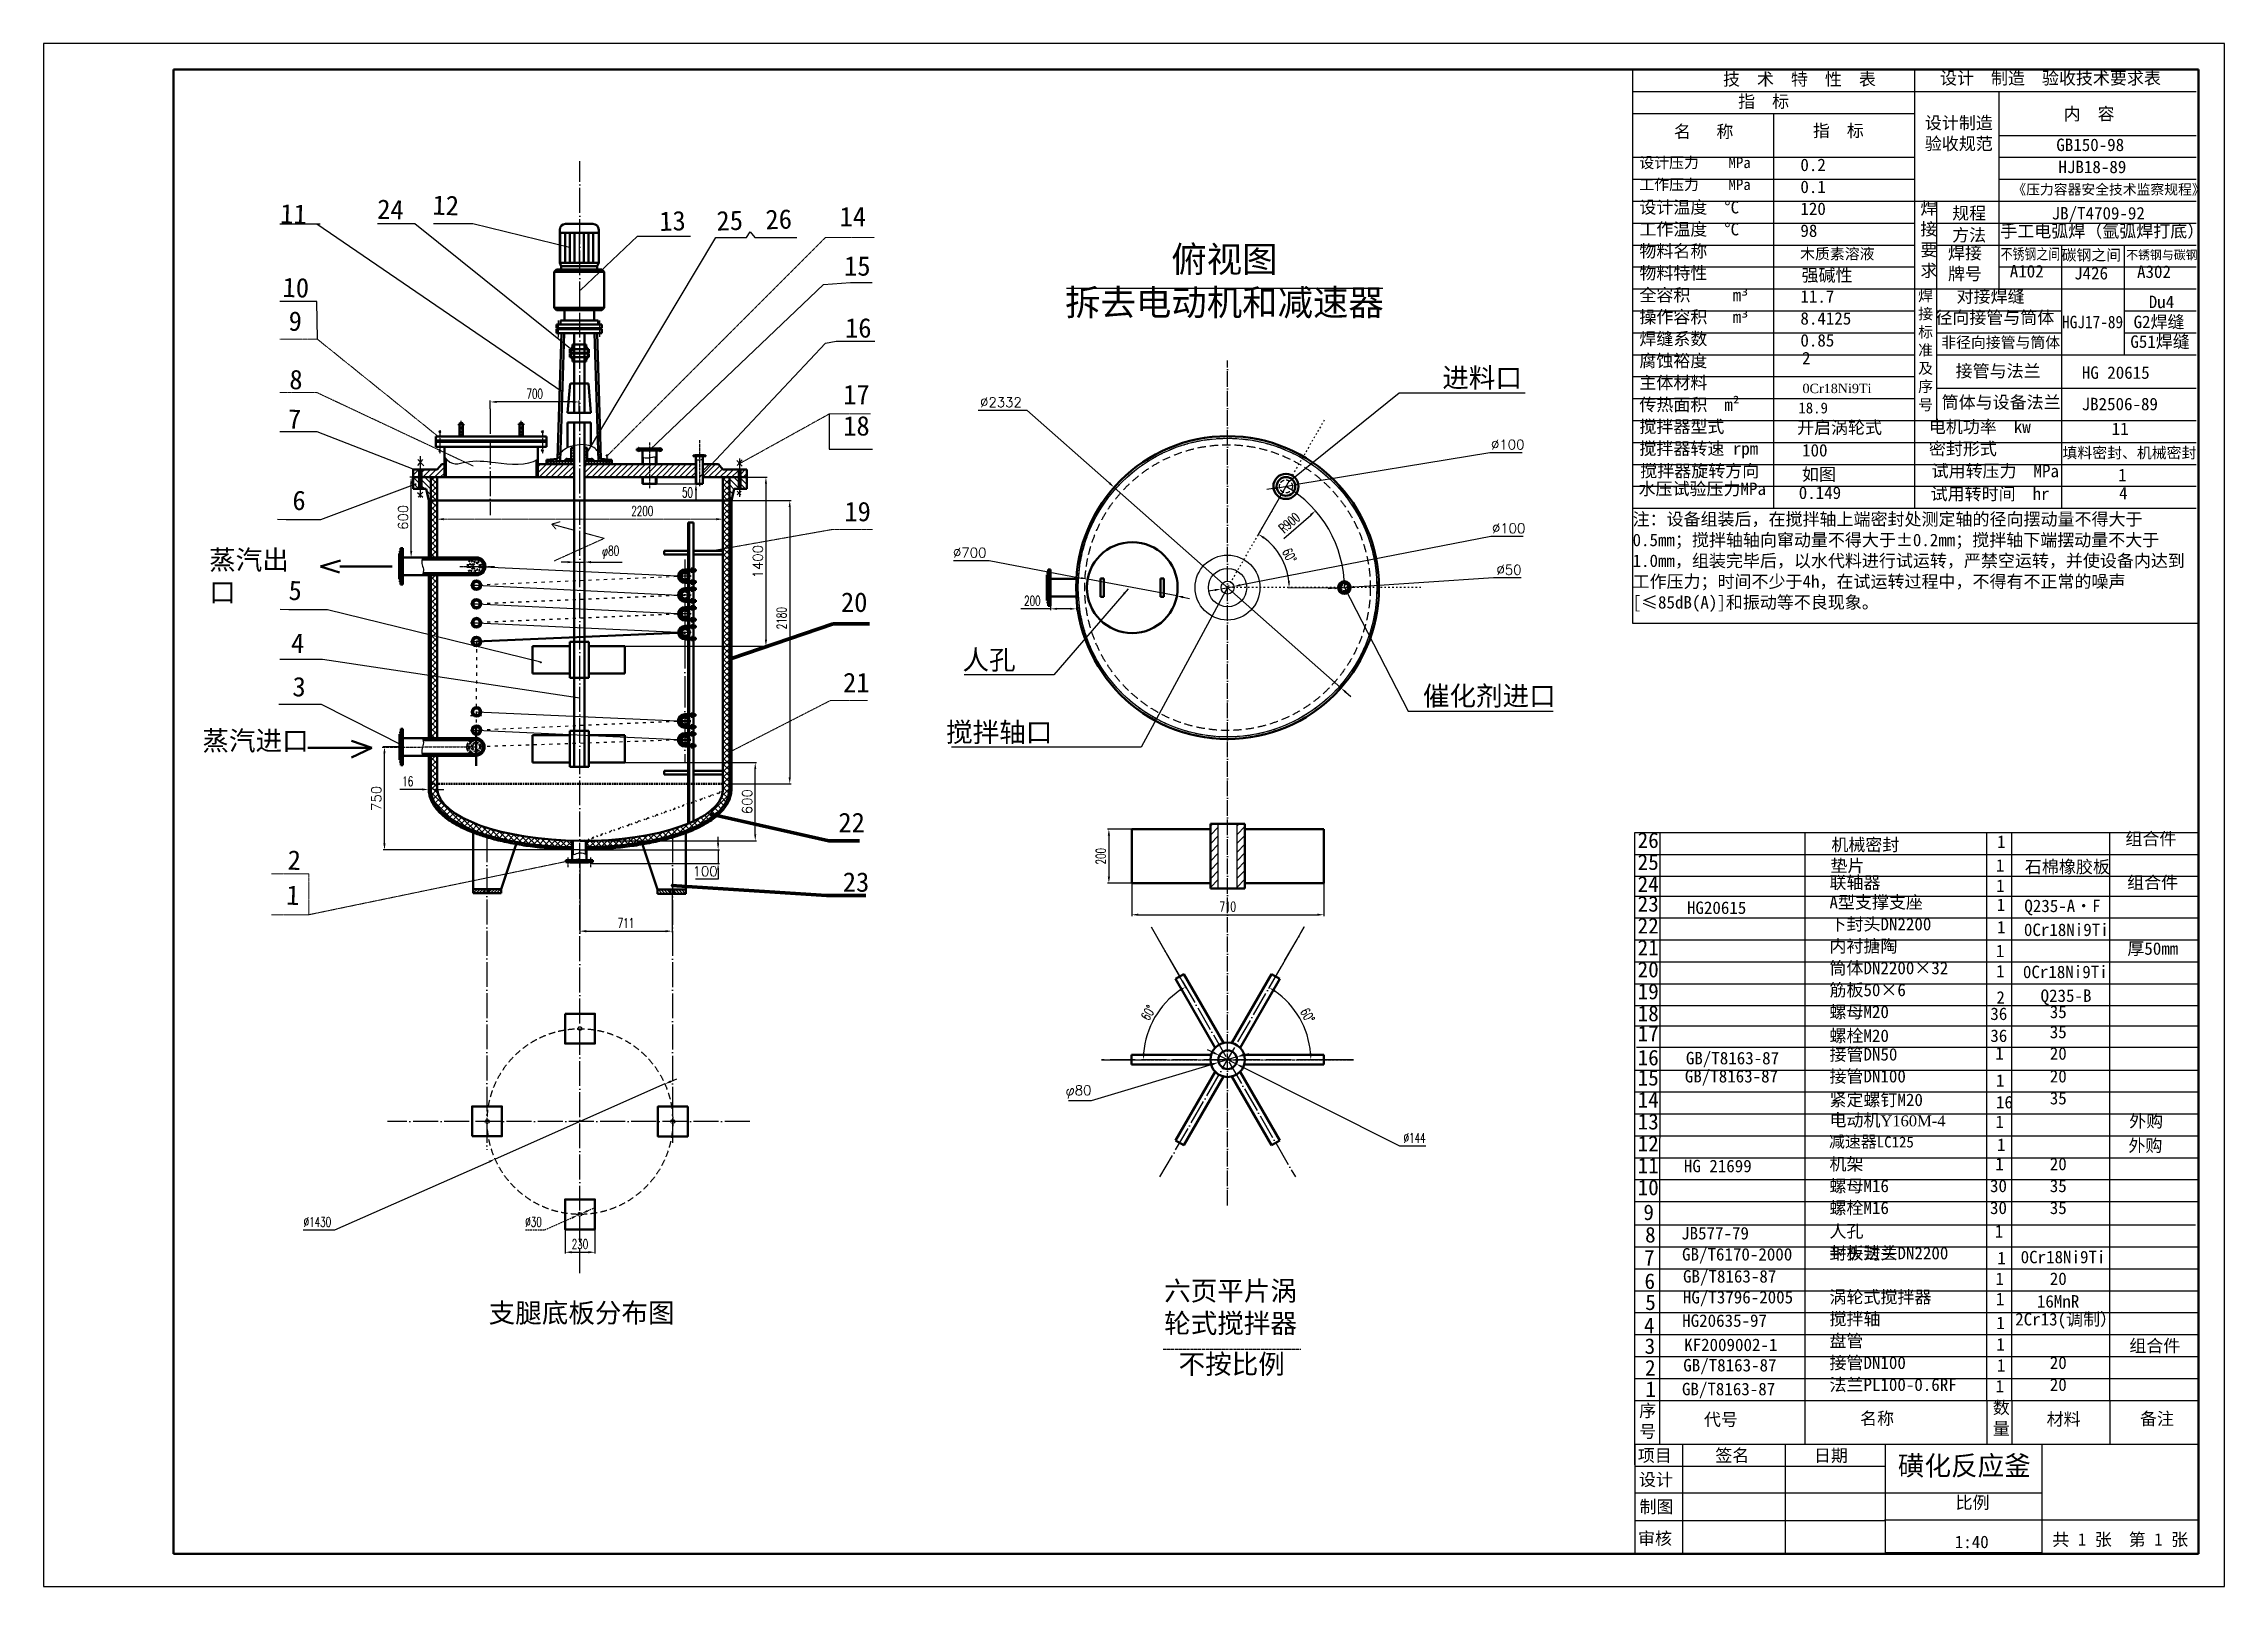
# Model space of a CAD drawing. Header units: millimetres. Extents: x -2068 to 14732, y -1331 to 10549.
import ezdxf
from ezdxf.enums import TextEntityAlignment as Align

# ---------------------------------------------------------------- set-up
doc = ezdxf.new("R2010")
doc.units = ezdxf.units.MM
for name, pattern in [('ACAD_ISO03W100', [30, 12, -18]), ('ACAD_ISO04W100', [30, 24, -3, 0, -3]), ('CENTER', [2, 1.25, -0.25, 0.25, -0.25]), ('DASHED2', [9.525, 6.35, -3.175]), ('DIVIDE2', [15.875, 6.35, -3.175, 0, -3.175, 0, -3.175])]:
    doc.linetypes.add(name, pattern=pattern)
doc.layers.get('0').update_dxf_attribs({"lineweight": 25})
for name, color, linetype in [('center', 1, 'ACAD_ISO04W100'), ('中心线', 1, 'CENTER'), ('图层4', 3, 'Continuous'), ('图框_标题栏文字', 7, 'Continuous'), ('标注', 50, 'Continuous'), ('虚线', 7, 'DASHED2')]:
    doc.layers.add(name, color=color, linetype=linetype)
for name, color, linetype, lineweight in [('图层2', 1, 'CENTER', 5), ('图层3', 7, 'Continuous', 9), ('引线', 4, 'Continuous', 25), ('文字', 4, 'Continuous', 25), ('粗实线', 7, 'Continuous', 50), ('细实线', 7, 'Continuous', 25)]:
    doc.layers.add(name, color=color, linetype=linetype, lineweight=lineweight)
doc.styles.get("Standard").update_dxf_attribs({"font": 'txt', "bigfont": 'gbcbig.shx'})
doc.styles.add('TH_GBDIM', font='romans.shx', dxfattribs={"width": 0.66, "bigfont": 'hz.shx'})
doc.styles.add('样式 1', font='', dxfattribs={"height": 150})
doc.styles.add('样式 2', font='', dxfattribs={"height": 80})
doc.styles.get('样式 1').set_extended_font_data('FangSong_GB2312')
doc.styles.get('样式 2').set_extended_font_data('FangSong_GB2312')
doc.dimstyles.get("Standard").update_dxf_attribs({"dimtxt": 3.5, "dimasz": 3, "dimexe": 1.5, "dimexo": 1, "dimgap": 0.0001, "dimtad": 1, "dimdec": 0, "dimlfac": 4, "dimzin": 0, "dimdsep": 46, "dimtxsty": 'Standard', "dimcen": 0, "dimadec": 0, "dimazin": 0, "dimtp": 5, "dimtm": 5, "dimtfac": 1, "dimtdec": 0, "dimtofl": 0, "dimtmove": 0, "dimatfit": 3, "dimfxl": 0, "dimtolj": 1, "dimtzin": 0, "dimarcsym": 0})
doc.dimstyles.new('副本 ISO-25', dxfattribs={"dimtxt": 150, "dimasz": 2.5, "dimexe": 1.25, "dimexo": 0.625, "dimtad": 1, "dimtxsty": 'Standard', "dimcen": 2.5, "dimadec": 0, "dimazin": 0, "dimtfac": 1, "dimtmove": 0, "dimatfit": 3, "dimfxl": 0, "dimarcsym": 0})
doc.dimstyles.new('副本 TH_GBDIM', dxfattribs={"dimscale": 5, "dimtxt": 15, "dimasz": 10, "dimexe": 2, "dimexo": 0, "dimgap": 5, "dimtad": 1, "dimtoh": 1, "dimdec": 0, "dimzin": 0, "dimdsep": 46, "dimtxsty": 'TH_GBDIM', "dimcen": 2.5, "dimclrd": 2, "dimclre": 2, "dimclrt": 2, "dimadec": 0, "dimazin": 0, "dimtfac": 0.714286, "dimtdec": 0, "dimtmove": 0, "dimatfit": 3, "dimfxl": 0, "dimtzin": 0, "dimlwd": -1, "dimlwe": -1, "dimarcsym": 0})
pattern_1 = [(45, (343.943, -886.57), (-22.45064, 22.45064), []), (135, (343.943, -886.57), (-22.45064, -22.45064), [])]
pattern_2 = [(45, (343.943, -886.57), (-11.22532, 11.22532), [])]

msp = doc.modelspace()

# ---------------------------------------------------------------- texts
at = {"color": 4, "lineweight": 30, "ltscale": 2, "insert": (7028.6, 8989), "char_height": 200, "width": 226895.106, "attachment_point": 2, "style": '样式 1'}
msp.add_mtext('俯视图\\P拆去电动机和减速器', dxfattribs=at)
at = {"char_height": 96, "attachment_point": 1}
for s, insert, width in [('{\\fFangSong_GB2312|b0|i0|c134|p49;\\C4;0.149}', (11452.8, 7138.9), 352.8), ('{\\fFangSong_GB2312|b0|i0|c134|p49;\\C4;注：设备组装后，在搅拌轴上端密封处测定轴的径向摆动量不得大于0.5mm；搅拌轴轴向窜动量不得大于±0.2mm；搅拌轴下端摆动量不大于1.0mm，组装完毕后，以水代料进行试运转，严禁空运转，并使设备内达到工作压力；时间不少于4h，在试运转过程中，不得有不正常的噪声[≤85dB(A)]和振动等不良现象。}', (10172.6, 6935.5), 4342.72)]:
    msp.add_mtext(s, dxfattribs=dict(at, insert=insert, width=width))
at = {"layer": '引线', "lineweight": 25, "ltscale": 2, "char_height": 150, "style": '样式 1'}
for s, insert, attachment_point, rotation in [('11', (-43.3, 9160.2), 9, 358.26888), ('24', (703.6, 9194.6), 9, 358.26888), ('12', (1129.5, 9226.7), 9, 358.26888), ('13', (2676.7, 9104), 7, 1.73112), ('25', (3117.6, 9106.9), 7, 1.73112), ('26', (3495, 9116.8), 7, 1.73112), ('10', (-25.4, 8590.7), 9, 358.26888), ('9', (-80.8, 8333.8), 9, 358.26888), ('8', (-75, 7884), 9, 358.26888), ('7', (-86.4, 7582.2), 9, 358.26888), ('6', (-51.4, 6953.6), 9, 358.26888), ('5', (-81.3, 6260.2), 9, 358.26888), ('4', (-62, 5856), 9, 358.26888), ('3', (-51.1, 5518.5), 9, 358.26888), ('2', (-88.7, 4185.8), 9, 358.26888), ('1', (-98.6, 3916.1), 9, 358.26888)]:
    msp.add_mtext(s, dxfattribs=dict(at, insert=insert, attachment_point=attachment_point, rotation=rotation))
at = {"layer": '引线', "lineweight": 25, "ltscale": 2, "char_height": 150, "attachment_point": 7, "style": '样式 1'}
for s, insert in [('14', (4063.3, 9142.7)), ('15', (4098.4, 8760)), (' 16', (4003.7, 8283.1)), ('17 ', (4091.6, 7772.9)), ('18 ', (4091.6, 7529.1)), ('19', (4100.6, 6869)), ('20 ', (4074.2, 6170.9)), ('21 ', (4090.5, 5554.9)), ('22 ', (4054.5, 4476.7)), ('23', (4088.4, 4015.7))]:
    msp.add_mtext(s, dxfattribs=dict(at, insert=insert))
at = {"layer": '引线', "char_height": 150, "style": '样式 1'}
for s, insert, attachment_point in [('进料口', (8706.7, 7885.4), 7), ('人孔', (5215.1, 5712.6), 8), ('催化剂进口', (9069.1, 5435), 8), ('搅拌轴口', (5702.6, 5155.5), 9)]:
    msp.add_mtext(s, dxfattribs=dict(at, insert=insert, attachment_point=attachment_point))
at = {"layer": '引线', "lineweight": 50, "ltscale": 2, "char_height": 96, "attachment_point": 1, "style": '样式 2'}
for s, insert, width in [(' 筒体DN2200×32', (11624.3, 3479.2), 996.686), (' 电动机{\\fTimes New Roman|b0|i0|c0|p18;\\H0.875x;Y160M-4}', (11624.3, 2307.8), 996.686), ('{\\H0.9375x; 减速器\\H0.9333x;\\C4;LC125 }', (11624.3, 2138.9), 1258.124), ('HG 21699', (10568.1, 1954.5), 996.686), (' 机架', (11624.3, 1970), 996.686), (' 封头法兰', (11624.3, 1283.7), 996.686), (' 盘管', (11624.3, 608.2), 959.076)]:
    msp.add_mtext(s, dxfattribs=dict(at, insert=insert, width=width))
at = {"layer": '文字', "lineweight": 25, "style": '样式 1'}
for s, height, p in [('11.7', 96, (11465.6, 8650.5)), ('18.9', 84, (11449.5, 7785.9))]:
    msp.add_text(s, height=height, dxfattribs=at).set_placement(p, align=Align.TOP_LEFT)
at = {"layer": '文字', "style": '样式 2'}
msp.add_text('8.4125', height=96, dxfattribs=at).set_placement((11465.6, 8481.6), align=Align.TOP_LEFT)
at = {"layer": '文字', "lineweight": 25, "ltscale": 2, "style": '样式 2'}
for s, p in [('11', (13863.9, 7535.3)), ('100', (11478.5, 7370.1)), ('如图', (11478, 7185.1))]:
    msp.add_text(s, height=96, dxfattribs=at).set_placement(p)
at = {"layer": '文字', "ltscale": 8, "style": '样式 2'}
for s, p in [('机械密封 ', (11703.6, 4332.6)), ('垫片', (11697.3, 4170.6))]:
    msp.add_text(s, height=96, dxfattribs=at).set_placement(p)
at = {"layer": '文字', "linetype": 'Continuous', "lineweight": 25, "style": '样式 2'}
msp.add_text('石棉橡胶板', height=96, dxfattribs=at).set_placement((13195.2, 4162.6))
at = {"layer": '文字', "linetype": 'ByBlock', "lineweight": -3, "style": '样式 2'}
for s, p in [('项目', (10213.2, -370.4)), ('签名', (10810.1, -370.4)), ('日期', (11569.9, -370.4)), ('设计', (10221.3, -556.3)), ('制图', (10226, -765.2)), ('比例', (12660.9, -733.3)), ('审核', (10214.3, -1009.9))]:
    msp.add_text(s, height=96, dxfattribs=at).set_placement(p)
at = {"layer": '文字', "linetype": 'ByBlock', "lineweight": -3}
for s, insert, char_height, width, attachment_point, style in [('技  术  特  性  表', (10869.5, 10323.4), 96, 1518.825, 1, '样式 2'), ('指  标', (10985.6, 10152.7), 96, 543.897, 1, '样式 2'), ('名   称', (10491.8, 9920.4), 96, 1080, 1, '样式 1'), ('指  标', (11562, 9927.7), 96, 543.897, 1, '样式 2'), ('设计制造验收规范', (12424.2, 9987.2), 96, 620.871, 1, '样式 2'), ('内  容', (13493.1, 10056.4), 96, 456.941, 1, '样式 2'), ('GB150-98', (13437.1, 9818.1), 96, 456.942, 1, '样式 2'), ('HJB18-89', (13453.8, 9648.1), 96, 456.942, 1, '样式 2'), ('《压力容器安全技术监察规程》', (13098.1, 9465.8), 78, 1633.06, 1, '样式 2'), ('焊接要求', (12390.1, 9330.1), 96, 127.716, 1, '样式 2'), ('规程      ', (12634.4, 9292.1), 96, 320.578, 1, '样式 2'), ('JB/T4709-92', (13401.1, 9291.6), 96, 456.942, 1, '样式 2'), ('方法      ', (12634.9, 9123.2), 96, 320.578, 1, '样式 2'), ('手工电弧焊（氩弧焊打底）      ', (13005.6, 9154.1), 96, 1540.353, 1, '样式 2'), ('焊接牌号     ', (12602.4, 8985.4), 96, 327.717, 1, '样式 2'), ('{\\H0.875x;\\W0.8;不锈钢之间 }   ', (13008.3, 8971.2), 96, 752.62, 1, '样式 2'), ('{\\H0.875x;碳钢之间}    ', (13477.7, 8963.4), 96, 623.174, 1, '样式 2'), ('{\\H0.7x;不锈钢与碳钢\\H1.071x; }   ', (13975, 8955.5), 96, 815.403, 1, '样式 2'), ('A102 {\\H1.566x; }  ', (13078.5, 8844.6), 96, 332.05, 1, '样式 2'), ('J426{\\H1.566x; }   ', (13574.3, 8829.4), 96, 332.049, 1, '样式 2'), ('A302{\\H1.566x;  }  ', (14059, 8840.8), 96, 332.05, 1, '样式 2'), ('焊接标准及序号', (12372.9, 8651.4), 84, 139.963, 1, '样式 2'), ('{\\W0.9;HGJ17-89}', (13481.5, 8453.8), 96, 527.831, 1, '样式 2'), ('{\\H0.875x;非径向接管与筒体}   ', (13008.5, 8291.1), 96, 1146.881, 2, '样式 2'), ('水压试验压力MPa {\\H1.566x; }  ', (10218.7, 7169.6), 96, 1080, 1, '样式 1'), ('26', (10211.3, 4475.3), 120, 217.461, 1, '样式 1'), ('1', (12980.9, 4452), 96, 133.268, 1, '样式 2'), ('25', (10211.3, 4306.4), 120, 156.572, 1, '样式 1'), ('1', (12971.6, 4269.2), 96, 133.268, 1, '样式 2'), ('24', (10211.3, 4137.5), 120, 348.991, 1, '样式 1'), (' 联轴器', (11624.3, 4137.5), 96, 1102.48, 1, '样式 2'), ('1', (12973.3, 4113), 96, 93.888, 1, '样式 2'), ('23', (10211.3, 3985.1), 120, 146.098, 1, '样式 1'), (' A型支撑支座', (11624.3, 3985.8), 96, 1401.615, 1, '样式 2'), ('1', (12978.2, 3966.4), 96, 133.268, 1, '样式 2'), ('Q235-A·F', (13190.8, 3957.6), 96, 1778.431, 1, '样式 2'), ('22', (10211.3, 3817), 120, 217.461, 1, '样式 1'), ('1', (12980.9, 3793.6), 96, 133.268, 1, '样式 2'), ('21', (10211.3, 3648.1), 120, 156.572, 1, '样式 1'), (' 内衬搪陶', (11624.3, 3648.1), 96, 1102.48, 1, '样式 2'), ('1', (12971.6, 3610.9), 96, 133.268, 1, '样式 2'), ('厚50mm', (13984.2, 3629), 96, 1094.486, 1, '样式 2'), ('20', (10211.3, 3479.2), 120, 348.991, 1, '样式 1'), ('1', (12973.3, 3454.6), 96, 93.888, 1, '样式 2'), ('19', (10211.3, 3310.3), 120, 151.044, 1, '样式 1'), (' 筋板50×6', (11624.3, 3310.3), 96, 863.633, 1, '样式 2'), ('2', (12975.5, 3252.4), 96, 133.268, 1, '样式 2'), ('Q235-B', (13315.9, 3266), 96, 154.225, 1, '样式 2'), ('18', (10211.3, 3141.4), 120, 114.422, 1, '样式 1'), (' 螺母M20', (11624.3, 3141.4), 96, 1940.856, 1, '样式 2'), (' 36', (12863.3, 3126.6), 96, 277.114, 1, '样式 2'), ('35', (13386.8, 3141.4), 96, 161.243, 1, '样式 2'), ('17', (10211.3, 2986.6), 120, 114.422, 1, '样式 1'), (' 螺栓M20', (11624.3, 2957.8), 96, 1940.856, 1, '样式 2'), (' 36', (12863.3, 2957.8), 96, 193.01, 1, '样式 2'), ('35', (13386.8, 2986.6), 96, 161.243, 1, '样式 2'), ('16', (10211.3, 2801.3), 120, 114.422, 1, '样式 1'), ('GB/T8163-87', (10583.3, 2785.4), 96, 918.564, 1, '样式 2'), (' 接管DN50', (11624.3, 2814.5), 96, 1069.1, 1, '样式 2'), (' 1', (12902.1, 2820.8), 96, 133.268, 1, '样式 2'), ('20', (13386.8, 2820.8), 96, 154.225, 1, '样式 2'), ('15', (10211.3, 2645.6), 120, 91.378, 1, '样式 1'), ('GB/T8163-87', (10575.4, 2645.6), 96, 918.564, 1, '样式 2'), (' 接管DN100', (11624.3, 2645.6), 96, 1250.738, 1, '样式 2'), ('1', (12972.2, 2612.5), 96, 133.268, 1, '样式 2'), ('20', (13386.8, 2645.6), 96, 161.243, 1, '样式 2'), ('14', (10211.3, 2476.7), 120, 91.378, 1, '样式 1'), (' 紧定螺钉M20', (11624.3, 2464), 96, 1940.856, 1, '样式 2'), ('16', (12972.2, 2446), 96, 133.268, 1, '样式 2'), ('35', (13386.8, 2476.7), 96, 161.243, 1, '样式 2'), ('1', (12968.5, 2295), 96, 133.268, 1, '样式 2'), ('1', (12979.5, 2118.6), 96, 133.268, 1, '样式 2'), (' 1', (12902.1, 1970), 96, 133.268, 1, '样式 2'), ('20', (13386.8, 1970), 96, 1778.431, 1, '样式 2'), (' 螺母M16', (11624.3, 1801.2), 96, 1940.856, 1, '样式 2'), (' 30', (12860.8, 1801.2), 96, 277.114, 1, '样式 2'), ('35', (13386.8, 1801.2), 96, 161.243, 1, '样式 2'), (' 9', (10174.3, 1610.1), 120, 325.05, 1, '样式 1'), (' 螺栓M16', (11624.3, 1632.3), 96, 1940.856, 1, '样式 2'), (' 30', (12860.8, 1632.3), 96, 193.01, 1, '样式 2'), ('35', (13386.8, 1632.3), 96, 161.243, 1, '样式 2'), ('8', (10269, 1437.4), 120, 118.271, 1, '样式 1'), (' JB577-79', (10481.4, 1436.8), 96, 863.637, 1, '样式 2'), (' 人孔', (11624.3, 1452.6), 96, 1940.856, 1, '样式 2'), ('1', (12963.1, 1451.7), 96, 133.268, 1, '样式 2'), ('7', (10260.8, 1260.1), 120, 165.271, 1, '样式 1'), ('GB/T6170-2000', (10554, 1274.4), 96, 848.319, 1, '样式 2'), (' 平板封头DN2200', (11624.3, 1283.7), 96, 1040.109, 1, '样式 2'), ('1', (12982.9, 1246), 96, 133.268, 1, '样式 2'), ('GB/T8163-87', (10561.5, 1104.9), 96, 914.512, 1, '样式 2'), ('1', (12968.5, 1086.4), 96, 133.268, 1, '样式 2'), ('20', (13386.8, 1086.4), 96, 618.407, 1, '样式 2'), ('5', (10270.4, 917.2), 120, 152.799, 1, '样式 1'), ('HG/T3796-2005', (10560.5, 824.8), 96, 1190.238, 7, '样式 2'), (' 涡轮式搅拌器', (11624.3, 945.9), 96, 1460.475, 1, '样式 2'), ('1', (12971.3, 930.6), 96, 2101.01, 1, '样式 2'), ('4', (10260.4, 739), 120, 221.811, 1, '样式 1'), ('HG20635-97', (10555.1, 763.9), 96, 914.512, 1, '样式 2'), (' 搅拌轴', (11624.3, 777.1), 96, 668.196, 1, '样式 2'), ('1', (12974.5, 746), 96, 133.268, 1, '样式 2'), ('2Cr13(调制）', (13120.4, 774.3), 96, 781.864, 1, '样式 2'), ('3', (10265.4, 579.7), 120, 152.887, 1, '样式 1'), ('1', (12975.2, 581.3), 96, 133.268, 1, '样式 2'), ('2', (10268.6, 413), 120, 303.924, 1, '样式 1'), (' 接管DN100', (11624.3, 439.3), 96, 1042.511, 1, '样式 2'), ('1', (12979.3, 419.6), 96, 193.01, 1, '样式 2'), ('20', (13386.8, 439.3), 96, 1778.431, 1, '样式 2'), ('1', (10271.9, 248.1), 120, 238.224, 1, '样式 1'), ('GB/T8163-87', (10553.2, 236.9), 96, 914.512, 1, '样式 2'), (' 法兰PL100-0.6RF', (11624.3, 270.4), 96, 1200, 1, '样式 2'), ('1', (12969, 259), 96, 193.01, 1, '样式 2'), ('20', (13386.8, 270.4), 96, 618.407, 1, '样式 2'), ('序号', (10223.5, 70.5), 96, 120, 1, '样式 1'), ('代号', (10722.4, 2.2), 96, 345.336, 1, '样式 1'), ('名称', (11925.2, 10.4), 96, 299.25, 1, '样式 1'), ('数量', (12947.6, 94), 96, 160.627, 1, '样式 1'), ('材料', (13362.8, 4.7), 96, 281.799, 1, '样式 1'), ('备注', (14081.5, 8.7), 96, 359.964, 1, '样式 1'), ('磺化反应釜', (12216.9, -326.2), 150, 1192.34, 1, '样式 1'), ('1:40', (12654.8, -940.2), 96, 337.767, 1, '样式 1')]:
    msp.add_mtext(s, dxfattribs=dict(at, insert=insert, char_height=char_height, width=width, attachment_point=attachment_point, style=style))
at = {"layer": '文字', "linetype": 'ByBlock', "lineweight": -3, "char_height": 96, "style": '样式 2'}
for s, insert, attachment_point in [('设计  制造  验收技术要求表', (12541.5, 10331.9), 1), ('HG20615', (10591.7, 3943.4), 1), ('0Cr18Ni9Ti', (13180, 3449.2), 1), ('{\\C4;16MnR}', (13287.4, 814.4), 7), ('组合件', (13999.4, 463.8), 7), ('GB/T8163-87', (10563.2, 420.6), 1)]:
    msp.add_mtext(s, dxfattribs=dict(at, insert=insert, attachment_point=attachment_point))
at = {"layer": '文字', "lineweight": -3, "attachment_point": 1}
for s, insert, char_height, width, style in [('设计压力    MPa', (10225.1, 9675.2), 84, 1080, '样式 1'), ('0.2 ', (11465.6, 9663.8), 96, 763.357, '样式 1'), ('工作压力    MPa', (10225.1, 9506.3), 84, 1080, '样式 1'), ('0.1', (11465.6, 9494.9), 96, 376.877, '样式 1'), ('{\\H1.143x;设计温度 \\H0.9999x; %%DC\\H1.37x; } ', (10225.1, 9337.5), 84, 1080, '样式 1'), ('120', (11465.6, 9326), 96, 332.05, '样式 1'), ('工作温度  %%DC   ', (10225.1, 9168.6), 96, 1080, '样式 1'), ('98', (11465.6, 9157.1), 96, 332.05, '样式 1'), ('物料名称      ', (10225.1, 8999.7), 96, 1080, '样式 1'), ('{\\fFangSong_GB2312|b0|i0|c134|p49;木质素溶液    }', (11463.6, 8972.6), 84, 578.517, '样式 1'), ('物料特性 {\\H1.566x;   }  ', (10225.1, 8830.8), 96, 1080, '样式 1'), ('{\\H1.143x;强碱性\\H0.875x;      }', (11474.2, 8814.2), 84, 549.221, '样式 1'), ('全容积     m{\\fVerdana|b0|i0|c0|p32;³\\fSimSun|b0|i0|c134|p2;\\P}    ', (10225.1, 8661.9), 96, 1080, '样式 1'), ('操作容积   m{\\fVerdana|b0|i0|c0|p32;³\\fSimSun|b0|i0|c134|p2;\\P}    ', (10225.1, 8493), 96, 1080, '样式 1'), ('焊缝系数{\\H1.566x;    } ', (10225.1, 8324.2), 96, 1080, '样式 1'), ('0.85 {\\H1x;   }', (11465.6, 8312.7), 96, 410.142, '样式 2'), ('{\\H1.143x;腐蚀裕度}     ', (10225.1, 8155.3), 84, 1080, '样式 1'), ('2{\\H1.566x; }   ', (11478.5, 8175.9), 96, 332.05, '样式 2'), ('HG 20615', (13633.8, 8064.1), 96, 714.789, '样式 2'), ('{\\H1.143x;主体材料}     ', (10225.1, 7986.4), 84, 1080, '样式 1'), ('{\\fTimes New Roman|b0|i0|c0|p18;\\H0.75x;0Cr18Ni9Ti\\H1.231x;\\P\\fFangSong_GB2312|b0|i0|c134|p49;\\H1.083x;  }', (11481.8, 7930.1), 96, 467.183, '样式 2'), ('{\\H1.143x;传热面积  m\\f@DotumChe|b0|i0|c0|p49;²\\fFangSong_GB2312|b0|i0|c134|p49;\\P} ', (10225.1, 7817.5), 84, 1080, '样式 1'), ('JB2506-89', (13632.2, 7822.2), 96, 456.942, '样式 2'), ('{\\H1.143x;搅拌器型式\\H1.37x; }    ', (10225.1, 7648.6), 84, 1080, '样式 1'), ('开启涡轮式 {\\H1x;  }', (11439.9, 7641.9), 96, 1089.299, '样式 2'), ('电机功率  kw   ', (12455, 7647.2), 96, 1080, '样式 1'), ('搅拌器转速 rpm     ', (10225.1, 7479.7), 96, 1080, '样式 1'), ('{\\H1.143x;密封形式}     ', (12455, 7478.3), 84, 1080, '样式 1'), ('填料密封、机械密封', (13485.1, 7440.5), 84, 1166.408, '样式 2'), ('搅拌器旋转方向     ', (10231.6, 7307.1), 96, 1080, '样式 1'), ('1', (13913.2, 7276), 96, 376.877, '样式 1'), ('4', (13920.6, 7135.4), 96, 376.877, '样式 1'), ('{\\C4;组合件}', (13969.3, 4474.1), 96, 508.767, '样式 2'), ('{\\C4;组合件}', (13982.6, 4137.5), 96, 508.767, '样式 2'), ('{\\C4;外购}', (13998.7, 2300.6), 96, 508.767, '样式 2'), ('{\\C4;外购}', (13992.8, 2112.3), 96, 508.767, '样式 2')]:
    msp.add_mtext(s, dxfattribs=dict(at, insert=insert, char_height=char_height, width=width, style=style))
at = {"layer": '文字', "linetype": 'ByBlock', "lineweight": -3, "char_height": 96, "attachment_point": 2, "line_spacing_factor": 0.9, "style": '样式 2'}
for s, insert, width in [('对接焊缝      ', (12930.6, 8651.4), 654.648), ('Du4', (14247.4, 8608.8), 364.85), ('径向接管与筒体      ', (12963.4, 8488.5), 1049.099), ('G2焊缝', (14228.6, 8454.6), 405.474), ('G51焊缝', (14236.2, 8302.7), 970.569), ('接管与法兰      ', (12988.8, 8076.7), 745.585), ('筒体与设备法兰      ', (13012.1, 7835.9), 1195.991), ('试用转压力  MPa', (12966.8, 7306.7), 1482.922), ('试用转时间  hr', (12926.9, 7130.5), 1537.246)]:
    msp.add_mtext(s, dxfattribs=dict(at, insert=insert, width=width))
at = {"layer": '文字', "lineweight": 50, "ltscale": 2, "attachment_point": 1}
for s, insert, char_height, width, style in [('蒸汽出口', (-793, 6649.5), 150, 757.765, '样式 1'), ('蒸汽进口', (-845, 5256.6), 150, 798.453, '样式 1'), (' 下封头DN2200', (11624.3, 3817), 96, 998.876, '样式 2'), ('11', (10211.3, 1970), 120, 147.017, '样式 2'), ('10', (10211.3, 1801.2), 120, 324.751, '样式 2'), ('六页平片涡\\P轮式搅拌器', (6564.2, 1020.3), 150, 1128.39, '样式 1'), ('6', (10264.4, 1080), 120, 147.017, '样式 2'), ('不按比例', (6675.5, 456.4), 150, 838.869, '样式 1')]:
    msp.add_mtext(s, dxfattribs=dict(at, insert=insert, char_height=char_height, width=width, style=style))
at = {"layer": '文字', "lineweight": 50, "char_height": 96, "width": 664.19, "attachment_point": 1, "style": '样式 2'}
for insert in [(13187.5, 3773.5), (13162.5, 1253.5)]:
    msp.add_mtext('0Cr18Ni9Ti\\P', dxfattribs=dict(at, insert=insert))
at = {"layer": '文字', "ltscale": 2, "char_height": 120, "attachment_point": 1, "style": '样式 1'}
for s, insert, width in [('13', (10211.3, 2307.8), 331.972), ('12', (10211.3, 2138.9), 160.382)]:
    msp.add_mtext(s, dxfattribs=dict(at, insert=insert, width=width))
at = {"layer": '文字', "insert": (1360.4, 850.6), "char_height": 150, "width": 1460.227, "attachment_point": 1, "style": '样式 1'}
msp.add_mtext('支腿底板分布图', dxfattribs=at)
at = {"layer": '文字', "lineweight": 25, "ltscale": 2, "insert": (10570, 577.3), "char_height": 96, "width": 867.756, "attachment_point": 1, "style": '样式 2'}
msp.add_mtext('KF2009002-1', dxfattribs=at)
at = {"layer": '文字', "linetype": 'DIVIDE2', "lineweight": 20, "insert": (13406.2, -921.7), "char_height": 96, "width": 1091.068, "attachment_point": 1, "style": '样式 1'}
msp.add_mtext('共 1 张  第 1 张', dxfattribs=at)

# ---------------------------------------------------------------- blocks, each defined once
blk = doc.blocks.new('*D2')
at = {"layer": 'Defpoints', "color": 0}
for p in [(3350, 7210), (2412, 5909), (3496, 5909)]:
    blk.add_point(p, dxfattribs=at)
at = {"layer": '标注'}
for p, q in [((3350, 7210), (3506, 7210)), ((3496, 7160), (3496, 5959)), ((2412, 5909), (3506, 5909))]:
    blk.add_line(p, q, dxfattribs=at)
for points in [[(3488, 7160), (3505, 7160), (3496, 7210)], [(3488, 5959), (3505, 5959), (3496, 5909)]]:
    blk.add_solid(points, dxfattribs=at)
at = {"layer": '标注', "insert": (3434, 6560), "char_height": 75, "attachment_point": 5, "rotation": 90}
blk.add_mtext('1400', dxfattribs=at)
blk = doc.blocks.new('*D3')
at = {"layer": 'Defpoints', "color": 0}
for p in [(2410, 5013), (3414, 5013), (2058, 4410)]:
    blk.add_point(p, dxfattribs=at)
at = {"layer": '标注'}
for p, q in [((2410, 5013), (3424, 5013)), ((3414, 4460), (3414, 4963)), ((2058, 4410), (3424, 4410))]:
    blk.add_line(p, q, dxfattribs=at)
for points in [[(3406, 4963), (3422, 4963), (3414, 5013)], [(3406, 4460), (3422, 4460), (3414, 4410)]]:
    blk.add_solid(points, dxfattribs=at)
at = {"layer": '标注', "insert": (3352, 4712), "char_height": 75, "attachment_point": 5, "rotation": 90}
blk.add_mtext('600', dxfattribs=at)
blk = doc.blocks.new('*D4')
at = {"layer": 'Defpoints', "color": 0}
for p in [(2058, 4341), (2147, 4235), (3128, 4235)]:
    blk.add_point(p, dxfattribs=at)
at = {"layer": '标注'}
for p, q in [((3128, 4391), (3128, 4441)), ((2058, 4341), (3138, 4341)), ((2147, 4235), (3138, 4235)), ((3128, 4341), (3128, 4235)), ((3128, 4114), (2953, 4114)), ((3128, 4185), (3128, 4114))]:
    blk.add_line(p, q, dxfattribs=at)
for points in [[(3120, 4391), (3136, 4391), (3128, 4341)], [(3120, 4185), (3136, 4185), (3128, 4235)]]:
    blk.add_solid(points, dxfattribs=at)
at = {"layer": '标注', "insert": (3028, 4176), "char_height": 75, "attachment_point": 5}
blk.add_mtext('100', dxfattribs=at)
blk = doc.blocks.new('*D5')
at = {"layer": 'Defpoints', "color": 0}
for p in [(7927, 6359), (7977, 6362)]:
    blk.add_point(p, dxfattribs=at)
at = {"layer": '标注'}
for p, q in [((9102, 6435), (8027, 6365)), ((9315, 6435), (9102, 6435)), ((7878, 6356), (7828, 6352)), ((7927, 6359), (7977, 6362))]:
    blk.add_line(p, q, dxfattribs=at)
for points in [[(7877, 6364), (7878, 6347), (7927, 6359)], [(8027, 6373), (8028, 6357), (7977, 6362)]]:
    blk.add_solid(points, dxfattribs=at)
at = {"layer": '标注', "insert": (9221, 6497), "char_height": 75, "attachment_point": 5}
blk.add_mtext('∅50', dxfattribs=at)
blk = doc.blocks.new('*D6')
at = {"layer": 'Defpoints', "color": 0}
for p in [(7003, 6351), (7102, 6370)]:
    blk.add_point(p, dxfattribs=at)
at = {"layer": '标注'}
for p, q in [((9080, 6754), (7151, 6379)), ((9330, 6754), (9080, 6754)), ((6954, 6341), (6905, 6332)), ((7003, 6351), (7102, 6370))]:
    blk.add_line(p, q, dxfattribs=at)
for points in [[(7149, 6388), (7152, 6371), (7102, 6370)], [(6953, 6349), (6956, 6333), (7003, 6351)]]:
    blk.add_solid(points, dxfattribs=at)
at = {"layer": '标注', "insert": (9218, 6817), "char_height": 75, "attachment_point": 5}
blk.add_mtext('∅100', dxfattribs=at)
blk = doc.blocks.new('*D7')
at = {"layer": 'Defpoints', "color": 0}
for p in [(7453, 7132), (7552, 7148)]:
    blk.add_point(p, dxfattribs=at)
at = {"layer": '标注'}
for p, q in [((9073, 7399), (7601, 7156)), ((9323, 7399), (9073, 7399)), ((7404, 7123), (7354, 7115)), ((7453, 7132), (7552, 7148))]:
    blk.add_line(p, q, dxfattribs=at)
for points in [[(7402, 7132), (7405, 7115), (7453, 7132)], [(7600, 7164), (7602, 7148), (7552, 7148)]]:
    blk.add_solid(points, dxfattribs=at)
at = {"layer": '标注', "insert": (9211, 7462), "char_height": 75, "attachment_point": 5}
blk.add_mtext('∅100', dxfattribs=at)
blk = doc.blocks.new('*D8')
at = {"layer": 'Defpoints', "color": 0}
for p in [(6179, 7132), (7926, 5588)]:
    blk.add_point(p, dxfattribs=at)
at = {"layer": '标注'}
for p, q in [((5132, 7726), (5507, 7726)), ((5507, 7726), (6141, 7166)), ((7926, 5588), (6179, 7132)), ((7964, 5555), (8001, 5522))]:
    blk.add_line(p, q, dxfattribs=at)
for points in [[(6147, 7172), (6136, 7159), (6179, 7132)], [(7969, 5561), (7958, 5549), (7926, 5588)]]:
    blk.add_solid(points, dxfattribs=at)
at = {"layer": '标注', "insert": (5307, 7788), "char_height": 75, "attachment_point": 5}
blk.add_mtext('∅2332', dxfattribs=at)
blk = doc.blocks.new('*D9')
at = {"layer": 'Defpoints', "color": 0}
for p in [(5974, 6425), (6662, 6296)]:
    blk.add_point(p, dxfattribs=at)
at = {"layer": '标注'}
for p, q in [((4941, 6568), (5216, 6568)), ((5216, 6568), (5925, 6434)), ((6662, 6296), (5974, 6425)), ((6711, 6286), (6760, 6277))]:
    blk.add_line(p, q, dxfattribs=at)
for points in [[(5926, 6442), (5923, 6426), (5974, 6425)], [(6713, 6295), (6710, 6278), (6662, 6296)]]:
    blk.add_solid(points, dxfattribs=at)
at = {"layer": '标注', "insert": (5066, 6630), "char_height": 75, "attachment_point": 5}
blk.add_mtext('∅700', dxfattribs=at)
blk = doc.blocks.new('*D10')
at = {"layer": 'Defpoints', "color": 0}
for p in [(7527, 7183), (7417, 6665), (7052, 6360), (7977, 6356)]:
    blk.add_point(p, dxfattribs=at)
at = {"layer": '标注', "color": 2}
for p, q in [((7527, 7183), (7285, 6763)), ((7977, 6356), (7517, 6358))]:
    blk.add_line(p, q, dxfattribs=at)
blk.add_arc((7052, 6360), 475, 5.7332, 53.9663, dxfattribs=at)
for points in [[(7327, 6737), (7336, 6751), (7290, 6772)], [(7533, 6408), (7517, 6407), (7527, 6358)]]:
    blk.add_solid(points, dxfattribs=at)
at = {"layer": '标注', "color": 2, "insert": (7530, 6607), "char_height": 75, "attachment_point": 5, "rotation": 297.3187, "style": 'TH_GBDIM'}
blk.add_mtext('60°', dxfattribs=at)
blk = doc.blocks.new('*D11')
at = {"layer": 'Defpoints', "color": 0}
for p in [(7730, 6952), (7052, 6360)]:
    blk.add_point(p, dxfattribs=at)
at = {"layer": '标注', "color": 2}
blk.add_line((7486, 6739), (7693, 6919), dxfattribs=at)
blk.add_solid([(7687, 6926), (7698, 6913), (7730, 6952)], dxfattribs=at)
at = {"layer": '标注', "color": 2, "insert": (7529, 6860), "char_height": 75, "attachment_point": 5, "rotation": 41.1243, "style": 'TH_GBDIM'}
blk.add_mtext('R900', dxfattribs=at)
blk = doc.blocks.new('*D12')
at = {"layer": 'Defpoints', "color": 0}
for p in [(6984, 2704), (7123, 2746)]:
    blk.add_point(p, dxfattribs=at)
at = {"layer": '标注', "color": 2}
for p, q in [((6005, 2412), (6936, 2690)), ((7123, 2746), (6984, 2704)), ((7170, 2760), (7218, 2774)), ((5828, 2412), (6005, 2412))]:
    blk.add_line(p, q, dxfattribs=at)
for points in [[(6934, 2698), (6939, 2682), (6984, 2704)], [(7168, 2768), (7173, 2752), (7123, 2746)]]:
    blk.add_solid(points, dxfattribs=at)
at = {"layer": '标注', "insert": (5904, 2477), "char_height": 75, "attachment_point": 5}
blk.add_mtext('φ80', dxfattribs=at)
blk = doc.blocks.new('*D13')
at = {"layer": 'Defpoints', "color": 0}
for p in [(763, 7210), (951, 7210), (1048, 6593)]:
    blk.add_point(p, dxfattribs=at)
at = {"layer": '标注'}
for p, q in [((951, 7210), (753, 7210)), ((763, 6643), (763, 7160)), ((1048, 6593), (753, 6593))]:
    blk.add_line(p, q, dxfattribs=at)
for points in [[(755, 7160), (772, 7160), (763, 7210)], [(755, 6643), (772, 6643), (763, 6593)]]:
    blk.add_solid(points, dxfattribs=at)
at = {"layer": '标注', "insert": (701, 6901), "char_height": 75, "attachment_point": 5, "rotation": 90}
blk.add_mtext('600', dxfattribs=at)
blk = doc.blocks.new('*D16')
at = {"layer": 'Defpoints', "color": 0}
for p in [(558, 5133), (672, 5133), (2057, 4341)]:
    blk.add_point(p, dxfattribs=at)
at = {"layer": '标注'}
for p, q in [((672, 5133), (548, 5133)), ((558, 4391), (558, 5083)), ((2057, 4341), (548, 4341))]:
    blk.add_line(p, q, dxfattribs=at)
for points in [[(549, 5083), (566, 5083), (558, 5133)], [(549, 4391), (566, 4391), (558, 4341)]]:
    blk.add_solid(points, dxfattribs=at)
at = {"layer": '标注', "insert": (495, 4737), "char_height": 75, "attachment_point": 5, "rotation": 90}
blk.add_mtext('750', dxfattribs=at)
blk = doc.blocks.new('*D17')
at = {"layer": 'Defpoints', "color": 0, "ltscale": 2}
for p in [(3230, 7030), (3230, 4850), (3680, 4850)]:
    blk.add_point(p, dxfattribs=at)
at = {"layer": '标注', "color": 2, "ltscale": 2}
for p, q in [((3230, 7030), (3690, 7030)), ((3680, 6980), (3680, 4900)), ((3230, 4850), (3690, 4850))]:
    blk.add_line(p, q, dxfattribs=at)
for points in [[(3671, 6980), (3688, 6980), (3680, 7030)], [(3671, 4900), (3688, 4900), (3680, 4850)]]:
    blk.add_solid(points, dxfattribs=at)
at = {"layer": '标注', "color": 2, "ltscale": 2, "insert": (3617, 6125), "char_height": 75, "attachment_point": 5, "rotation": 90, "style": 'TH_GBDIM'}
blk.add_mtext('2180', dxfattribs=at)
blk = doc.blocks.new('*D18')
at = {"layer": 'Defpoints', "color": 0, "ltscale": 2}
for p in [(2062, 4243), (2773, 4006), (2773, 3715)]:
    blk.add_point(p, dxfattribs=at)
at = {"layer": '标注', "color": 2, "ltscale": 2}
for p, q in [((2062, 4243), (2062, 3705)), ((2773, 4006), (2773, 3705)), ((2112, 3715), (2723, 3715))]:
    blk.add_line(p, q, dxfattribs=at)
for points in [[(2112, 3723), (2112, 3706), (2062, 3715)], [(2723, 3723), (2723, 3706), (2773, 3715)]]:
    blk.add_solid(points, dxfattribs=at)
at = {"layer": '标注', "color": 2, "ltscale": 2, "insert": (2418, 3777), "char_height": 75, "attachment_point": 5, "style": 'TH_GBDIM'}
blk.add_mtext('711', dxfattribs=at)
blk = doc.blocks.new('*D19')
at = {"layer": 'Defpoints', "color": 0, "ltscale": 2}
for p in [(2718, 2538), (1410, 1960)]:
    blk.add_point(p, dxfattribs=at)
at = {"layer": '标注', "color": 2, "ltscale": 2}
for p, q in [((2718, 2538), (1410, 1960)), ((2764, 2558), (2809, 2578)), ((176, 1414), (1364, 1939)), ((-68, 1414), (176, 1414))]:
    blk.add_line(p, q, dxfattribs=at)
for points in [[(2760, 2566), (2767, 2550), (2718, 2538)], [(1361, 1947), (1368, 1932), (1410, 1960)]]:
    blk.add_solid(points, dxfattribs=at)
at = {"layer": '标注', "color": 2, "ltscale": 2, "insert": (41, 1476), "char_height": 75, "attachment_point": 5, "style": 'TH_GBDIM'}
blk.add_mtext('∅1430', dxfattribs=at)
blk = doc.blocks.new('*D20')
at = {"layer": 'Defpoints', "color": 0, "ltscale": 2}
for p in [(1949, 1419), (2179, 1419), (2179, 1242)]:
    blk.add_point(p, dxfattribs=at)
at = {"layer": '标注', "color": 2, "ltscale": 2}
for p, q in [((1949, 1419), (1949, 1232)), ((2179, 1419), (2179, 1232)), ((1999, 1242), (2129, 1242))]:
    blk.add_line(p, q, dxfattribs=at)
for points in [[(1999, 1251), (1999, 1234), (1949, 1242)], [(2129, 1251), (2129, 1234), (2179, 1242)]]:
    blk.add_solid(points, dxfattribs=at)
at = {"layer": '标注', "color": 2, "ltscale": 2, "insert": (2064, 1305), "char_height": 75, "attachment_point": 5, "style": 'TH_GBDIM'}
blk.add_mtext('230', dxfattribs=at)
blk = doc.blocks.new('*D21')
at = {"layer": 'Defpoints', "color": 0, "ltscale": 2}
for p in [(7644, 3747), (7544, 3137), (7053, 2725), (8022, 2725)]:
    blk.add_point(p, dxfattribs=at)
at = {"layer": '标注', "color": 2, "ltscale": 2}
for p, q in [((7644, 3747), (7369, 3272)), ((8022, 2725), (7684, 2725))]:
    blk.add_line(p, q, dxfattribs=at)
blk.add_arc((7053, 2725), 641, 4.4696, 55.5304, dxfattribs=at)
for points in [[(7412, 3247), (7421, 3261), (7374, 3280)], [(7701, 2775), (7684, 2775), (7694, 2725)]]:
    blk.add_solid(points, dxfattribs=at)
at = {"layer": '标注', "color": 2, "ltscale": 2, "insert": (7669, 3066), "char_height": 75, "attachment_point": 5, "rotation": 298.9868, "style": 'TH_GBDIM'}
blk.add_mtext('60°', dxfattribs=at)
blk = doc.blocks.new('*D22')
at = {"layer": 'Defpoints', "color": 0, "ltscale": 2}
for p in [(6463, 3747), (6444, 2946), (6081, 2725), (7051, 2725)]:
    blk.add_point(p, dxfattribs=at)
at = {"layer": '标注', "color": 2, "ltscale": 2}
for p, q in [((6463, 3747), (6734, 3277)), ((6081, 2725), (6415, 2725))]:
    blk.add_line(p, q, dxfattribs=at)
blk.add_arc((7051, 2725), 647, 124.3467, 175.569, dxfattribs=at)
for points in [[(6682, 3266), (6691, 3252), (6729, 3286)], [(6415, 2775), (6398, 2775), (6405, 2725)]]:
    blk.add_solid(points, dxfattribs=at)
at = {"layer": '标注', "color": 2, "ltscale": 2, "insert": (6441, 3086), "char_height": 75, "attachment_point": 5, "rotation": 59.4465, "style": 'TH_GBDIM'}
blk.add_mtext('60°', dxfattribs=at)
blk = doc.blocks.new('*D23')
at = {"color": 2, "ltscale": 2}
for p, q in [((6944, 2780), (6899, 2802)), ((6989, 2757), (7118, 2693)), ((8381, 2060), (7163, 2670)), ((8581, 2060), (8381, 2060))]:
    blk.add_line(p, q, dxfattribs=at)
for points in [[(6948, 2787), (6940, 2772), (6989, 2757)], [(7166, 2678), (7159, 2663), (7118, 2693)]]:
    blk.add_solid(points, dxfattribs=at)
at = {"layer": 'Defpoints', "color": 0, "ltscale": 2}
for p in [(6989, 2757), (7118, 2693)]:
    blk.add_point(p, dxfattribs=at)
at = {"color": 2, "lineweight": 25, "ltscale": 2, "insert": (8493, 2123), "char_height": 75, "attachment_point": 5, "style": 'TH_GBDIM'}
blk.add_mtext('∅144', dxfattribs=at)
blk = doc.blocks.new('*D24')
at = {"color": 2, "ltscale": 2}
for p, q in [((6314, 4501), (6128, 4501)), ((6138, 4451), (6138, 4134)), ((6314, 4084), (6128, 4084))]:
    blk.add_line(p, q, dxfattribs=at)
for points in [[(6130, 4451), (6147, 4451), (6138, 4501)], [(6130, 4134), (6147, 4134), (6138, 4084)]]:
    blk.add_solid(points, dxfattribs=at)
at = {"layer": 'Defpoints', "color": 0, "ltscale": 2}
for p in [(6314, 4501), (6138, 4084), (6314, 4084)]:
    blk.add_point(p, dxfattribs=at)
at = {"color": 2, "lineweight": 25, "ltscale": 2, "insert": (6076, 4292), "char_height": 75, "attachment_point": 5, "rotation": 90, "style": 'TH_GBDIM'}
blk.add_mtext('200', dxfattribs=at)
blk = doc.blocks.new('*D25')
at = {"color": 2, "ltscale": 2}
for p, q in [((6314, 4084), (6314, 3831)), ((7794, 4084), (7794, 3831)), ((6364, 3841), (7744, 3841))]:
    blk.add_line(p, q, dxfattribs=at)
for points in [[(6364, 3850), (6364, 3833), (6314, 3841)], [(7744, 3850), (7744, 3833), (7794, 3841)]]:
    blk.add_solid(points, dxfattribs=at)
at = {"layer": 'Defpoints', "color": 0, "ltscale": 2}
for p in [(6314, 4084), (7794, 4084), (7794, 3841)]:
    blk.add_point(p, dxfattribs=at)
at = {"color": 2, "lineweight": 25, "ltscale": 2, "insert": (7054, 3904), "char_height": 75, "attachment_point": 5, "style": 'TH_GBDIM'}
blk.add_mtext('710', dxfattribs=at)
blk = doc.blocks.new('*D26')
at = {"color": 2, "ltscale": 2}
for p, q in [((1373, 7738), (1373, 7800)), ((2008, 7790), (1423, 7790)), ((2058, 7706), (2058, 7800))]:
    blk.add_line(p, q, dxfattribs=at)
for points in [[(1423, 7799), (1423, 7782), (1373, 7790)], [(2008, 7799), (2008, 7782), (2058, 7790)]]:
    blk.add_solid(points, dxfattribs=at)
at = {"layer": 'Defpoints', "color": 0, "ltscale": 2}
for p in [(1373, 7790), (1373, 7738), (2058, 7706)]:
    blk.add_point(p, dxfattribs=at)
at = {"color": 2, "lineweight": 25, "ltscale": 2, "insert": (1715, 7853), "char_height": 75, "attachment_point": 5, "style": 'TH_GBDIM'}
blk.add_mtext('700', dxfattribs=at)
blk = doc.blocks.new('*D27')
at = {"layer": 'Defpoints', "color": 0, "ltscale": 2}
for p in [(2649, 7210), (2649, 7160), (2957, 7160)]:
    blk.add_point(p, dxfattribs=at)
at = {"layer": '引线', "color": 2, "ltscale": 2}
for p, q in [((2957, 7260), (2957, 7310)), ((2649, 7210), (2967, 7210)), ((2649, 7160), (2967, 7160)), ((2957, 7210), (2957, 7160)), ((2957, 7110), (2957, 7030)), ((2957, 7030), (2852, 7030))]:
    blk.add_line(p, q, dxfattribs=at)
for points in [[(2949, 7260), (2966, 7260), (2957, 7210)], [(2949, 7110), (2966, 7110), (2957, 7160)]]:
    blk.add_solid(points, dxfattribs=at)
at = {"layer": '引线', "color": 2, "lineweight": 25, "ltscale": 2, "insert": (2892, 7093), "char_height": 75, "attachment_point": 5, "style": 'TH_GBDIM'}
blk.add_mtext('50', dxfattribs=at)
blk = doc.blocks.new('*D28')
at = {"layer": 'Defpoints', "color": 0, "ltscale": 2}
for p in [(2049, 1528), (2076, 1540)]:
    blk.add_point(p, dxfattribs=at)
at = {"layer": '虚线', "color": 2, "ltscale": 2}
for p, q in [((2076, 1540), (2049, 1528)), ((2122, 1560), (2167, 1581)), ((1643, 1414), (1793, 1414)), ((1793, 1414), (2003, 1507))]:
    blk.add_line(p, q, dxfattribs=at)
for points in [[(2000, 1515), (2006, 1500), (2049, 1528)], [(2118, 1568), (2125, 1553), (2076, 1540)]]:
    blk.add_solid(points, dxfattribs=at)
at = {"layer": '虚线', "color": 2, "ltscale": 2, "insert": (1706, 1476), "char_height": 75, "attachment_point": 5, "style": 'TH_GBDIM'}
blk.add_mtext('∅30', dxfattribs=at)
blk = doc.blocks.new('*D29')
at = {"color": 2, "ltscale": 2}
for p, q in [((848, 4806), (675, 4806)), ((898, 4810), (898, 4796)), ((914, 4806), (898, 4806)), ((914, 4810), (914, 4796)), ((964, 4806), (1014, 4806))]:
    blk.add_line(p, q, dxfattribs=at)
for points in [[(848, 4814), (848, 4798), (898, 4806)], [(964, 4814), (964, 4798), (914, 4806)]]:
    blk.add_solid(points, dxfattribs=at)
at = {"layer": 'Defpoints', "color": 0, "ltscale": 2}
for p in [(898, 4810), (898, 4806), (914, 4810)]:
    blk.add_point(p, dxfattribs=at)
at = {"color": 2, "ltscale": 2, "insert": (737, 4869), "char_height": 75, "attachment_point": 5, "style": 'TH_GBDIM'}
blk.add_mtext('16', dxfattribs=at)
blk = doc.blocks.new('*D33')
at = {"layer": 'Defpoints', "color": 0, "ltscale": 2}
for p in [(5688, 6292), (5888, 6292), (5888, 6197)]:
    blk.add_point(p, dxfattribs=at)
at = {"layer": '标注', "color": 2, "ltscale": 2}
for p, q in [((5688, 6292), (5688, 6187)), ((5888, 6292), (5888, 6187)), ((5688, 6197), (5461, 6197)), ((5838, 6197), (5738, 6197))]:
    blk.add_line(p, q, dxfattribs=at)
for points in [[(5738, 6205), (5738, 6189), (5688, 6197)], [(5838, 6205), (5838, 6189), (5888, 6197)]]:
    blk.add_solid(points, dxfattribs=at)
at = {"layer": '标注', "color": 2, "ltscale": 2, "insert": (5549, 6259), "char_height": 75, "attachment_point": 5, "style": 'TH_GBDIM'}
blk.add_mtext('200', dxfattribs=at)
blk = doc.blocks.new('*D34')
at = {"layer": 'Defpoints', "color": 0, "ltscale": 2}
for p in [(964, 7030), (3164, 7030), (3164, 6887)]:
    blk.add_point(p, dxfattribs=at)
at = {"layer": '图层2', "color": 2, "ltscale": 2}
for p, q in [((964, 7030), (964, 6877)), ((3164, 7030), (3164, 6877)), ((1014, 6887), (3114, 6887))]:
    blk.add_line(p, q, dxfattribs=at)
for points in [[(1014, 6896), (1014, 6879), (964, 6887)], [(3114, 6896), (3114, 6879), (3164, 6887)]]:
    blk.add_solid(points, dxfattribs=at)
at = {"layer": '图层2', "color": 2, "ltscale": 2, "insert": (2544, 6950), "char_height": 75, "attachment_point": 5, "style": 'TH_GBDIM'}
blk.add_mtext('2200', dxfattribs=at)
blk = doc.blocks.new('*D39')
at = {"color": 2, "ltscale": 2}
for p, q in [((1968, 6557), (1918, 6557)), ((2018, 5566), (2018, 6567)), ((2018, 6557), (2098, 6557)), ((2098, 5566), (2098, 6567)), ((2148, 6557), (2389, 6557))]:
    blk.add_line(p, q, dxfattribs=at)
for points in [[(1968, 6565), (1968, 6548), (2018, 6557)], [(2148, 6565), (2148, 6548), (2098, 6557)]]:
    blk.add_solid(points, dxfattribs=at)
at = {"layer": 'Defpoints', "color": 0, "ltscale": 2}
for p in [(2018, 6557), (2018, 5566), (2098, 5566)]:
    blk.add_point(p, dxfattribs=at)
at = {"color": 2, "ltscale": 2, "insert": (2300, 6632), "char_height": 75, "attachment_point": 5, "style": 'TH_GBDIM'}
blk.add_mtext('φ80', dxfattribs=at)

# ---------------------------------------------------------------- dimensions: what is measured, and where the dimension line sits
at = {"lineweight": 25, "ltscale": 2}
for base, p1, p2, text, picture, middle in [((1372.6, 7790.4), (2058.4, 7706.2), (1372.6, 7737.6), '700', '*D26', (1715.5, 7852.9)), ((7794.3, 3841.5), (6314.3, 4084), (7794.3, 4084), '710', '*D25', (7054.3, 3904))]:
    dim = msp.add_linear_dim(base=base, p1=p1, p2=p2, text=text, dimstyle='副本 TH_GBDIM', dxfattribs=at)
    dim.commit()
    dim.dimension.update_dxf_attribs({"geometry": picture, "text_midpoint": middle})
at = {"ltscale": 2}
dim = msp.add_linear_dim(base=(2018.4, 6556.8), p1=(2098.4, 5565.7), p2=(2018.4, 5565.7), text='φ80', dimstyle='Standard', override={"dimscale": 5, "dimtxt": 15, "dimasz": 10, "dimexe": 2, "dimexo": 0, "dimgap": 5, "dimtoh": 1, "dimlfac": 1, "dimtxsty": 'TH_GBDIM', "dimcen": 2.5, "dimclrd": 2, "dimclre": 2, "dimclrt": 2, "dimtp": 0, "dimtm": 0, "dimtfac": 0.714286, "dimtofl": 1, "dimtolj": 0, "dimlwd": 65535, "dimlwe": 65535}, dxfattribs=at)
dim.commit()
dim.dimension.update_dxf_attribs({"geometry": '*D39', "text_midpoint": (2299.9, 6556.8), "dimtype": 160})
dim = msp.add_linear_dim(base=(898.4, 4806.1), p1=(914.4, 4810.1), p2=(898.4, 4810.1), dimstyle='副本 TH_GBDIM', dxfattribs=at)
dim.commit()
dim.dimension.update_dxf_attribs({"geometry": '*D29', "text_midpoint": (736.8, 4868.6)})
at = {"lineweight": 25, "ltscale": 2}
dim = msp.add_linear_dim(base=(6138.3, 4084), p1=(6314.3, 4500.9), p2=(6314.3, 4084), angle=90, text='200', dimstyle='副本 TH_GBDIM', dxfattribs=at)
dim.commit()
dim.dimension.update_dxf_attribs({"geometry": '*D24', "text_midpoint": (6075.8, 4292.5)})
dim = msp.add_diameter_dim_2p(p1=(6988.7, 2757.3), p2=(7117.9, 2692.7), dimstyle='副本 TH_GBDIM', dxfattribs=at)
dim.commit()
dim.dimension.update_dxf_attribs({"geometry": '*D23', "text_midpoint": (8493.4, 2060.2), "dimtype": 163})
at = {"layer": '图层2', "ltscale": 2}
dim = msp.add_linear_dim(base=(3164.4, 6887.4), p1=(964.4, 7030.1), p2=(3164.4, 7030.1), dimstyle='Standard', override={"dimscale": 5, "dimtxt": 15, "dimasz": 10, "dimexe": 2, "dimexo": 0, "dimgap": 5, "dimtoh": 1, "dimlfac": 1, "dimtxsty": 'TH_GBDIM', "dimcen": 2.5, "dimclrd": 2, "dimclre": 2, "dimclrt": 2, "dimtp": 0, "dimtm": 0, "dimtfac": 0.714286, "dimtofl": 1, "dimtolj": 0, "dimlwd": 65535, "dimlwe": 65535}, dxfattribs=at)
dim.commit()
dim.dimension.update_dxf_attribs({"geometry": '*D34', "text_midpoint": (2543.5, 6887.4), "dimtype": 160})
at = {"layer": '引线', "lineweight": 25, "ltscale": 2}
dim = msp.add_linear_dim(base=(2957.3, 7160.1), p1=(2649.1, 7210.1), p2=(2649.1, 7160.1), angle=90, dimstyle='副本 TH_GBDIM', dxfattribs=at)
dim.commit()
dim.dimension.update_dxf_attribs({"geometry": '*D27', "text_midpoint": (2892.2, 7030.1), "dimtype": 160})
at = {"layer": '标注'}
for p1, p2, picture, middle in [((7926.2, 5588.3), (6178.7, 7132.4), '*D8', (5307.2, 7725.8)), ((7453.1, 7131.6), (7551.8, 7147.9), '*D7', (9073.5, 7399.4)), ((7003.4, 6350.8), (7101.5, 6369.9), '*D6', (9080.1, 6754.1)), ((6661.9, 6295.7), (5974, 6425), '*D9', (5215.9, 6567.6)), ((7927.5, 6358.7), (7977.4, 6362), '*D5', (9102.3, 6434.5))]:
    dim = msp.add_diameter_dim_2p(p1=p1, p2=p2, dimstyle='副本 TH_GBDIM', override={"dimtxsty": 'Standard', "dimclrd": 256, "dimclrt": 256}, dxfattribs=at)
    dim.commit()
    dim.dimension.update_dxf_attribs({"geometry": picture, "text_midpoint": middle, "dimtype": 163})
for base, p1, p2, text, picture, middle in [((763.5, 7210.1), (1048.4, 6592.9), (951, 7210.1), '600', '*D13', (701, 6901.5)), ((3496.2, 5909.2), (3350, 7210.1), (2411.8, 5909.2), '1400', '*D2', (3433.7, 6559.6)), ((557.5, 5132.7), (2056.8, 4340.5), (672.3, 5132.7), '750', '*D16', (495, 4736.6))]:
    dim = msp.add_linear_dim(base=base, p1=p1, p2=p2, angle=90, text=text, dimstyle='副本 TH_GBDIM', override={"dimtxsty": 'Standard', "dimclrd": 256, "dimclre": 256, "dimclrt": 256}, dxfattribs=at)
    dim.commit()
    dim.dimension.update_dxf_attribs({"geometry": picture, "text_midpoint": middle})
dim = msp.add_angular_dim_3p(base=(7416.9, 6665.1), center=(7052.4, 6360.4), p1=(7977, 6355.5), p2=(7527.4, 7183.1), dimstyle='副本 TH_GBDIM', dxfattribs=at)
dim.commit()
dim.dimension.update_dxf_attribs({"geometry": '*D10', "text_midpoint": (7474.5, 6578.4), "dimtype": 165})
at = {"layer": '标注', "ltscale": 2}
dim = msp.add_linear_dim(base=(3679.5, 4850.1), p1=(3230.4, 7030.1), p2=(3230.4, 4850.1), angle=90, dimstyle='副本 TH_GBDIM', dxfattribs=at)
dim.commit()
dim.dimension.update_dxf_attribs({"geometry": '*D17', "text_midpoint": (3679.5, 6125.5), "dimtype": 160})
at = {"layer": '标注'}
dim = msp.add_radius_dim(center=(7052.4, 6360.4), mpoint=(7730.4, 6952.3), dimstyle='副本 TH_GBDIM', dxfattribs=at)
dim.commit()
dim.dimension.update_dxf_attribs({"geometry": '*D11', "text_midpoint": (7570.5, 6812.7), "dimtype": 164})
at = {"layer": '标注', "ltscale": 2}
dim = msp.add_linear_dim(base=(5888.4, 6196.9), p1=(5688, 6292.1), p2=(5888.4, 6292.1), dimstyle='Standard', override={"dimscale": 5, "dimtxt": 15, "dimasz": 10, "dimexe": 2, "dimexo": 0, "dimgap": 5, "dimtoh": 1, "dimlfac": 1, "dimtxsty": 'TH_GBDIM', "dimcen": 2.5, "dimclrd": 2, "dimclre": 2, "dimclrt": 2, "dimtp": 0, "dimtm": 0, "dimtfac": 0.714286, "dimtofl": 1, "dimtolj": 0, "dimlwd": 65535, "dimlwe": 65535}, dxfattribs=at)
dim.commit()
dim.dimension.update_dxf_attribs({"geometry": '*D33', "text_midpoint": (5549.4, 6196.9), "dimtype": 160})
at = {"layer": '标注'}
for base, p1, p2, text, picture, middle in [((3414.1, 5013.3), (2058.4, 4410.1), (2410.4, 5013.3), '600', '*D3', (3414.1, 4711.7)), ((3128, 4234.7), (2058.4, 4340.5), (2147.1, 4234.7), '100', '*D4', (3028, 4113.9))]:
    dim = msp.add_linear_dim(base=base, p1=p1, p2=p2, angle=90, text=text, dimstyle='副本 TH_GBDIM', override={"dimtxsty": 'Standard', "dimclrd": 256, "dimclre": 256, "dimclrt": 256}, dxfattribs=at)
    dim.commit()
    dim.dimension.update_dxf_attribs({"geometry": picture, "text_midpoint": middle, "dimtype": 160})
at = {"layer": '标注', "ltscale": 2}
for base, p1, p2, picture, middle in [((2773.4, 3714.6), (2062.4, 4242.7), (2773.4, 4006.3), '*D18', (2417.9, 3777.1)), ((2178.9, 1242.4), (1948.9, 1418.7), (2178.9, 1418.7), '*D20', (2063.9, 1304.9))]:
    dim = msp.add_linear_dim(base=base, p1=p1, p2=p2, dimstyle='副本 TH_GBDIM', dxfattribs=at)
    dim.commit()
    dim.dimension.update_dxf_attribs({"geometry": picture, "text_midpoint": middle})
for base, center, p1, p2, picture, middle in [((6443.7, 2946.5), (7051.3, 2725), (6080.9, 2725), (6463.2, 3747.2), '*D22', (6494.4, 3053.8)), ((7544.4, 3137.1), (7053.3, 2725), (8021.7, 2725), (7643.5, 3747.2), '*D21', (7614.1, 3035.7))]:
    dim = msp.add_angular_dim_3p(base=base, center=center, p1=p1, p2=p2, dimstyle='副本 TH_GBDIM', dxfattribs=at)
    dim.commit()
    dim.dimension.update_dxf_attribs({"geometry": picture, "text_midpoint": middle, "dimtype": 165})
at = {"layer": '标注'}
dim = msp.add_diameter_dim_2p(p1=(7122.5, 2745.6), p2=(6984.1, 2704.4), text='φ80', dimstyle='副本 TH_GBDIM', override={"dimtxsty": 'Standard', "dimclrt": 256}, dxfattribs=at)
dim.commit()
dim.dimension.update_dxf_attribs({"geometry": '*D12', "text_midpoint": (5904.2, 2412.5), "dimtype": 163})
at = {"layer": '标注', "ltscale": 2}
dim = msp.add_diameter_dim_2p(p1=(2717.9, 2537.9), p2=(1410.1, 1959.5), dimstyle='副本 TH_GBDIM', dxfattribs=at)
dim.commit()
dim.dimension.update_dxf_attribs({"geometry": '*D19', "text_midpoint": (41.2, 1413.7), "dimtype": 163})
at = {"layer": '虚线', "ltscale": 2}
dim = msp.add_diameter_dim_2p(p1=(2076.1, 1539.8), p2=(2048.7, 1527.6), dimstyle='副本 TH_GBDIM', dxfattribs=at)
dim.commit()
dim.dimension.update_dxf_attribs({"geometry": '*D28', "text_midpoint": (1705.8, 1413.8), "dimtype": 163})

# ---------------------------------------------------------------- hatches: boundary and pattern name
at = {"ltscale": 2}
h = msp.add_hatch(dxfattribs=at)
h.set_pattern_fill('ANSI31', color=256, scale=20, style=0)
h.set_pattern_definition([(45, (343.943, -886.57), (-44.9013, 44.9013), [])])
edge = h.paths.add_edge_path()
edge.add_line((2225.5, 7352.9), (2224.1, 7398.4))
edge.add_spline(control_points=[(2224.1, 7398.4), (2222.6, 7396.9), (2217.4, 7394.8), (2208.6, 7400.6), (2204, 7402.8)], knot_values=[19.1541783, 19.1541783, 19.1541783, 19.1541783, 26.5814807, 39.8818386, 39.8818386, 39.8818386, 39.8818386], degree=3, periodic=0)
edge.add_line((2204, 7402.8), (2206.1, 7332.9))
edge.add_line((2206.1, 7332.9), (2232.8, 7332.9))
edge.add_line((2232.8, 7332.9), (2236, 7330.6))
edge.add_line((2236, 7330.6), (2309.7, 7330.6))
edge.add_line((2309.7, 7330.6), (2309.7, 7345.5))
edge.add_line((2309.7, 7345.5), (2225.5, 7352.9))
edge = h.paths.add_edge_path()
edge.add_spline(control_points=[(1912.8, 7402.8), (1908.1, 7400.6), (1899.4, 7394.8), (1894.2, 7396.9), (1892.6, 7398.4)], knot_values=[19.1493539, 19.1493539, 19.1493539, 19.1493539, 32.4497119, 39.8818386, 39.8818386, 39.8818386, 39.8818386], degree=3, periodic=0)
edge.add_line((1892.6, 7398.4), (1891.2, 7352.9))
edge.add_line((1891.2, 7352.9), (1807.1, 7345.5))
edge.add_line((1807.1, 7345.5), (1807.1, 7330.6))
edge.add_line((1807.1, 7330.6), (1880.8, 7330.6))
edge.add_line((1880.8, 7330.6), (1883.9, 7332.9))
edge.add_line((1883.9, 7332.9), (1910.6, 7332.9))
edge.add_line((1910.6, 7332.9), (1912.8, 7402.8))
h = msp.add_hatch(dxfattribs=at)
h.set_pattern_fill('ANSI31', color=256, scale=5, style=0)
h.set_pattern_definition(pattern_2)
edge = h.paths.add_edge_path()
edge.add_spline(control_points=[(1912.8, 7402.8), (1908.1, 7400.6), (1899.4, 7394.8), (1894.2, 7396.9), (1892.6, 7398.4)], knot_values=[19.1493539, 19.1493539, 19.1493539, 19.1493539, 32.4497119, 39.8818386, 39.8818386, 39.8818386, 39.8818386], degree=3, periodic=0)
edge.add_line((1892.6, 7398.4), (1891.2, 7352.9))
edge.add_line((1891.2, 7352.9), (1807.1, 7345.5))
edge.add_line((1807.1, 7345.5), (1807.1, 7330.6))
edge.add_line((1807.1, 7330.6), (1880.8, 7330.6))
edge.add_line((1880.8, 7330.6), (1883.9, 7332.9))
edge.add_line((1883.9, 7332.9), (1910.6, 7332.9))
edge.add_line((1910.6, 7332.9), (1912.8, 7402.8))
edge = h.paths.add_edge_path()
edge.add_line((2309.7, 7345.5), (2225.5, 7352.9))
edge.add_line((2225.5, 7352.9), (2224.1, 7398.4))
edge.add_spline(control_points=[(2224.1, 7398.4), (2222.6, 7396.9), (2217.4, 7394.8), (2208.6, 7400.6), (2204, 7402.8)], knot_values=[19.1541783, 19.1541783, 19.1541783, 19.1541783, 26.5814807, 39.8818386, 39.8818386, 39.8818386, 39.8818386], degree=3, periodic=0)
edge.add_line((2204, 7402.8), (2206.1, 7332.9))
edge.add_line((2206.1, 7332.9), (2232.8, 7332.9))
edge.add_line((2232.8, 7332.9), (2236, 7330.6))
edge.add_line((2236, 7330.6), (2309.7, 7330.6))
edge.add_line((2309.7, 7330.6), (2309.7, 7345.5))
h = msp.add_hatch(dxfattribs=at)
h.set_pattern_fill('ANSI31', color=256, scale=5, style=0)
h.paths.add_polyline_path([(2018.4, 7406.2), (2018.4, 7435.8), (1997.2, 7435.8), (1997.2, 7350), (1962.7, 7350), (1962.7, 7335.8), (2018.4, 7335.8)])
h.paths.add_polyline_path([(2119.5, 7435.8), (2098.4, 7435.8), (2098.4, 7406.2), (2098.4, 7335.8), (2154.1, 7335.8), (2154.1, 7350), (2119.5, 7350)])
h = msp.add_hatch(dxfattribs=at)
h.set_pattern_fill('ANSI31', color=256, scale=10, style=0)
h.set_pattern_definition([(45, (343.943, -886.57), (-22.45064, 22.45064), [])])
h.paths.add_polyline_path([(778.4, 7210.1), (823.7, 7210.1), (823.7, 7270.1), (778.4, 7270.1)])
h.paths.add_polyline_path([(1018.9, 7210.1), (1018.9, 7310.1), (998.9, 7310.1), (964.4, 7270.1), (843.7, 7270.1), (843.7, 7210.1)])
h.paths.add_polyline_path([(2018.4, 7210.1), (2018.4, 7310.1), (1740, 7310.1), (1740, 7210.1)])
h.paths.add_polyline_path([(2098.4, 7310.1), (2098.4, 7210.1), (2598.3, 7210.1), (2598.3, 7310.1)])
h.paths.add_polyline_path([(2957.3, 7210.1), (2957.3, 7310.1), (2652.4, 7310.1), (2598.3, 7310.1), (2598.3, 7210.1)])
h.paths.add_polyline_path([(3281.9, 7210.1), (3281.9, 7270.1), (3164.4, 7270.1), (3129.9, 7310.1), (3011.4, 7310.1), (3011.4, 7210.1)])
h.paths.add_polyline_path([(3350, 7270.1), (3301.9, 7270.1), (3301.9, 7210.1), (3350, 7210.1)])
h = msp.add_hatch(dxfattribs=at)
h.set_pattern_fill('ANSI31', color=256, scale=5, style=0)
h.set_pattern_definition([(45, (347.938, -28.983), (-11.22532, 11.22532), [])])
edge = h.paths.add_edge_path()
edge.add_spline(control_points=[(1029.4, 7354.3), (1025.9, 7358.5), (1022.4, 7363), (1018.9, 7368)], knot_values=[83.2219037, 83.2219037, 83.2219037, 83.2219037, 99.4744009, 99.4744009, 99.4744009, 99.4744009], degree=3, periodic=0)
edge.add_line((1018.9, 7368), (1018.9, 7210.1))
edge.add_line((1018.9, 7210.1), (1029.4, 7210.1))
edge.add_line((1029.4, 7210.1), (1029.4, 7354.3))
edge = h.paths.add_edge_path()
edge.add_spline(control_points=[(1740, 7350.1), (1736.6, 7347.8), (1733, 7345.6), (1729.4, 7343.5)], knot_values=[1143.0132281, 1143.0132281, 1143.0132281, 1143.0132281, 1162.9380679, 1162.9380679, 1162.9380679, 1162.9380679], degree=3, periodic=0)
edge.add_line((1729.4, 7343.5), (1729.4, 7210.1))
edge.add_line((1729.4, 7210.1), (1740, 7210.1))
edge.add_line((1740, 7210.1), (1740, 7350.1))
h = msp.add_hatch(dxfattribs=at)
h.set_pattern_fill('ANSI31', color=256, scale=5, angle=90, style=0)
h.paths.add_polyline_path([(2018.4, 7332.9), (1979.8, 7332.9), (1883.9, 7332.9), (1880.8, 7330.6), (1807.1, 7330.6), (1807.1, 7310.1), (2018.4, 7310.1)])
h.paths.add_polyline_path([(2236, 7330.6), (2232.8, 7332.9), (2098.4, 7332.9), (2098.4, 7310.1), (2309.7, 7310.1), (2309.7, 7310.2), (2309.7, 7330.6)])
h = msp.add_hatch(dxfattribs=at)
h.set_pattern_fill('ANSI31', color=256, scale=5, style=0)
h.paths.add_polyline_path([(1962.7, 7350), (1951.2, 7350), (1951.2, 7335.8), (1962.7, 7335.8)])
h.paths.add_polyline_path([(2165.5, 7350), (2154.1, 7350), (2154.1, 7335.8), (2165.5, 7335.8)])
h = msp.add_hatch(dxfattribs=at)
h.set_pattern_fill('ANSI31', color=256, scale=10, angle=90, style=0)
h.set_pattern_definition([(135, (343.943, -886.57), (-22.45064, -22.45064), [])])
h.paths.add_polyline_path([(914.4, 7210.1), (843.7, 7210.1), (843.7, 7120.1), (878.4, 7120.1), (898.4, 7030.1), (914.4, 7030.1)])
h.paths.add_polyline_path([(778.4, 7120.1), (823.7, 7120.1), (823.7, 7210.1), (778.4, 7210.1)])
h.paths.add_polyline_path([(3214.4, 7030.1), (3230.4, 7030.1), (3250.4, 7120.1), (3281.9, 7120.1), (3281.9, 7210.1), (3214.4, 7210.1)])
h.paths.add_polyline_path([(3301.9, 7120.1), (3350, 7120.1), (3350, 7210.1), (3301.9, 7210.1)])
h = msp.add_hatch(dxfattribs=at)
h.set_pattern_fill('ANSI37', color=256, scale=10, style=0)
h.set_pattern_definition(pattern_1)
h.paths.add_polyline_path([(964.4, 7210.1), (914.4, 7210.1), (914.4, 7030.1), (964.4, 7030.1)])
h.paths.add_polyline_path([(3214.4, 7210.1), (3164.4, 7210.1), (3164.4, 7030.1), (3214.4, 7030.1)])
h = msp.add_hatch(dxfattribs=at)
h.set_pattern_fill('ANSI31', color=256, scale=5, style=0)
h.set_pattern_definition(pattern_2)
h.paths.add_polyline_path([(898.4, 6592.9), (914.4, 6592.9), (914.4, 7030.1), (898.4, 7030.1)])
h.paths.add_polyline_path([(898.4, 5201.8), (914.4, 5201.8), (914.4, 6455.7), (898.4, 6455.7)])
h = msp.add_hatch(dxfattribs=at)
h.set_pattern_fill('ANSI37', color=256, scale=10, style=0)
h.set_pattern_definition(pattern_1)
h.paths.add_polyline_path([(964.4, 7030.1), (914.4, 7030.1), (914.4, 6650.1), (964.4, 6650.1)])
h.paths.add_polyline_path([(964.4, 6650.1), (914.4, 6650.1), (914.4, 6592.9), (964.4, 6592.9)])
h = msp.add_hatch(dxfattribs=at)
h.set_pattern_fill('ANSI37', color=256, scale=10, style=0)
h.set_pattern_definition(pattern_1)
h.paths.add_polyline_path([(3214.4, 7030.1), (3164.4, 7030.1), (3164.4, 6650.1), (3214.4, 6650.1)])
h.paths.add_polyline_path([(3214.4, 6650.1), (3164.4, 6650.1), (3164.4, 4850.1), (3214.4, 4850.1)])
h = msp.add_hatch(dxfattribs=at)
h.set_pattern_fill('ANSI31', color=256, scale=5, style=0)
h.set_pattern_definition(pattern_2)
h.paths.add_polyline_path([(3230.4, 7030.1), (3214.4, 7030.1), (3214.4, 4850), (3230.4, 4850)])
h = msp.add_hatch(dxfattribs=at)
h.set_pattern_fill('ANSI37', color=256, scale=10, style=0)
h.set_pattern_definition(pattern_1)
edge = h.paths.add_edge_path()
edge.add_line((3214.4, 6619.9), (3164.4, 6620.1))
edge.add_line((3164.4, 6620.1), (3164.4, 4795.9))
edge.add_ellipse((2064.4, 4810.1), major_axis=(-1100.2, 8.2), ratio=0.3635622, start_angle=92.73746, end_angle=179.14102, ccw=False)
edge.add_line((2114, 4410.1), (2114, 4360.5))
edge.add_spline(control_points=[(2114, 4360.5), (2136.7, 4360.8), (2159.4, 4361.4), (2225.9, 4364), (2269.6, 4366.6), (2355.8, 4373.8), (2398.4, 4378.3), (2481.8, 4389.1), (2522.7, 4395.4), (2602.2, 4409.8), (2640.9, 4417.8), (2715.5, 4435.6), (2751.5, 4445.3), (2820.2, 4466.2), (2853, 4477.5), (2915, 4501.5), (2944.2, 4514.2), (2998.7, 4541.1), (3024.1, 4555.2), (3066, 4582), (3083.4, 4594.5), (3115.3, 4620.3), (3129.8, 4633.7), (3152.4, 4657.9), (3161.1, 4668.4), (3176.8, 4690.1), (3183.7, 4701.3), (3194.5, 4722.2), (3198.7, 4731.8), (3205.7, 4751.3), (3208.5, 4761.2), (3212.5, 4781.4), (3213.8, 4791.6), (3214.3, 4804.6), (3214.4, 4807.3), (3214.4, 4810.1)], knot_values=[1.6151527, 1.6151527, 1.6151527, 1.6151527, 1.6761808, 1.6761808, 1.7946795, 1.7946795, 1.9131781, 1.9131781, 2.0316768, 2.0316768, 2.1501755, 2.1501755, 2.2686741, 2.2686741, 2.3871728, 2.3871728, 2.5056715, 2.5056715, 2.6241702, 2.6241702, 2.7196178, 2.7196178, 2.8150654, 2.8150654, 2.8850321, 2.8850321, 2.9549989, 2.9549989, 3.0120799, 3.0120799, 3.0691609, 3.0691609, 3.1262419, 3.1262419, 3.1415927, 3.1415927, 3.1415927, 3.1415927], degree=3, periodic=0)
edge.add_line((3214.4, 4810.1), (3214.4, 6619.9))
h = msp.add_hatch(dxfattribs=at)
h.set_pattern_fill('ANSI37', color=256, scale=10, style=0)
h.set_pattern_definition(pattern_1)
h.paths.add_polyline_path([(964.4, 5064.7), (914.4, 5064.7), (914.4, 4998.7), (964.4, 4998.8)])
h.paths.add_polyline_path([(914.4, 5201.8), (964.4, 5201.8), (964.4, 6455.7), (914.4, 6455.7)])
h = msp.add_hatch(dxfattribs=at)
h.set_pattern_fill('ANSI31', color=256, scale=5, style=0)
h.set_pattern_definition(pattern_2)
h.paths.add_polyline_path([(898.4, 4850.1), (914.4, 4850.1), (914.4, 5064.7), (898.4, 5064.7)])
h = msp.add_hatch(dxfattribs=at)
h.set_pattern_fill('ANSI37', color=256, scale=10, style=0)
h.set_pattern_definition(pattern_1)
h.paths.add_polyline_path([(964.4, 5064.7), (914.4, 5064.7), (914.4, 4850.1), (964.4, 4850.1)])
h = msp.add_hatch(dxfattribs=at)
h.set_pattern_fill('ANSI31', color=256, scale=5, style=0)
h.set_pattern_definition(pattern_2)
edge = h.paths.add_edge_path()
edge.add_spline(control_points=[(2004, 4360.6), (1975.1, 4361.2), (1946.3, 4362.2), (1873.8, 4365.7), (1830.3, 4368.7), (1744.6, 4376.7), (1702.4, 4381.6), (1619.7, 4393.2), (1579.3, 4399.9), (1500.8, 4415), (1462.7, 4423.5), (1389.3, 4441.9), (1354, 4452), (1286.7, 4473.6), (1254.7, 4485.2), (1203.4, 4506.1), (1183.2, 4515.1), (1144.7, 4533.7), (1126.4, 4543.3), (1091.8, 4563.3), (1075.5, 4573.6), (1044.9, 4594.9), (1030.6, 4606), (1004.3, 4628.8), (992.2, 4640.6), (974.3, 4660.6), (967.8, 4668.5), (955.8, 4684.7), (950.3, 4693), (940.4, 4709.9), (936, 4718.5), (928.3, 4736.1), (925, 4745.1), (919.8, 4763.3), (917.8, 4772.6), (914.4, 4810), (914.4, 4810.1), (914.4, 4810.1)], knot_values=[0.000008, 0.000008, 0.000008, 0.000008, 0.0775641, 0.0775641, 0.1960628, 0.1960628, 0.3145614, 0.3145614, 0.4330601, 0.4330601, 0.5515588, 0.5515588, 0.6700575, 0.6700575, 0.7885561, 0.7885561, 0.8712171, 0.8712171, 0.9538781, 0.9538781, 1.036539, 1.036539, 1.1192, 1.1192, 1.201861, 1.201861, 1.2543421, 1.2543421, 1.3068232, 1.3068232, 1.3593043, 1.3593043, 1.4117854, 1.4117854, 1.4642665, 1.4642665, 1.5167395, 1.5167395, 1.5167395, 1.5167395], degree=3, periodic=0)
edge.add_line((914.4, 4810.1), (914.4, 4850.1))
edge.add_line((914.4, 4850.1), (898.4, 4850.1))
edge.add_line((898.4, 4850.1), (898.4, 4810))
edge.add_spline(control_points=[(898.4, 4810), (898.4, 4802.7), (898.8, 4795.4), (900.4, 4780), (901.7, 4772), (905.5, 4754.3), (908.3, 4744.7), (914.8, 4726.9), (918.4, 4718.6), (928.4, 4698.1), (935.6, 4686.1), (951.6, 4663), (960.5, 4651.9), (980, 4630.3), (990.5, 4619.9), (1013.2, 4599.7), (1025.2, 4589.9), (1055.8, 4567.3), (1074.9, 4554.8), (1115.9, 4530.7), (1137.7, 4519.2), (1185.6, 4496.3), (1212, 4485), (1268.5, 4463.2), (1298.8, 4452.7), (1368.5, 4431), (1408.5, 4420.2), (1491.9, 4400.5), (1535.2, 4391.7), (1624.4, 4376.2), (1670.3, 4369.6), (1764, 4358.5), (1811.8, 4354.1), (1907.7, 4347.7), (1955.7, 4345.6), (2004, 4344.6)], knot_values=[1.6245728, 1.6245728, 1.6245728, 1.6245728, 1.6624458, 1.6624458, 1.7042251, 1.7042251, 1.7555612, 1.7555612, 1.8016894, 1.8016894, 1.8716825, 1.8716825, 1.9416755, 1.9416755, 2.0116686, 2.0116686, 2.0816617, 2.0816617, 2.1784957, 2.1784957, 2.2753297, 2.2753297, 2.3798069, 2.3798069, 2.4884278, 2.4884278, 2.6194986, 2.6194986, 2.7505693, 2.7505693, 2.8816401, 2.8816401, 3.0127109, 3.0127109, 3.1415874, 3.1415874, 3.1415874, 3.1415874], degree=3, periodic=0)
edge.add_line((2004, 4344.6), (2004, 4360.6))
h = msp.add_hatch(dxfattribs=at)
h.set_pattern_fill('ANSI37', color=256, scale=10, style=0)
h.set_pattern_definition(pattern_1)
h.paths.add_polyline_path([(964.4, 4861.7), (914.4, 4861.7), (914.4, 4810.1), (915.6, 4796.2), (916.1, 4790.4), (916.7, 4784.5), (917.4, 4779.3), (918, 4774.5), (918.7, 4770.3), (919.4, 4766.5), (920.1, 4762.9), (920.9, 4759.6), (921.8, 4756.4), (922.7, 4753.4), (923.6, 4750.3), (924.6, 4747.2), (925.6, 4744.1), (926.7, 4741.1), (927.8, 4738.1), (929, 4735), (930.2, 4732), (931.4, 4729), (932.7, 4726.1), (934.1, 4723.1), (935.5, 4720.1), (936.9, 4717.2), (938.4, 4714.2), (939.9, 4711.3), (941.4, 4708.4), (943, 4705.5), (944.7, 4702.7), (946.4, 4699.8), (948.1, 4696.9), (949.8, 4694.1), (951.6, 4691.3), (953.5, 4688.5), (955.4, 4685.7), (957.3, 4682.9), (959.2, 4680.1), (961.2, 4677.4), (963.3, 4674.6), (965.3, 4671.9), (967.4, 4669.2), (969.6, 4666.5), (971.8, 4663.8), (974, 4661.1), (976.3, 4658.5), (978.5, 4655.8), (980.9, 4653.2), (983.2, 4650.6), (985.6, 4648), (988.1, 4645.4), (990.5, 4642.8), (993.1, 4640.2), (995.6, 4637.7), (998.2, 4635.1), (1000.8, 4632.6), (1003.4, 4630.1), (1006.1, 4627.5), (1008.8, 4625.1), (1011.6, 4622.6), (1014.3, 4620.1), (1017.2, 4617.6), (1020, 4615.2), (1022.9, 4612.7), (1025.8, 4610.3), (1028.7, 4607.9), (1031.7, 4605.5), (1034.7, 4603.1), (1037.8, 4600.7), (1040.9, 4598.4), (1044, 4596), (1047.1, 4593.7), (1050.3, 4591.3), (1053.5, 4589), (1056.7, 4586.7), (1060, 4584.4), (1063.3, 4582.1), (1066.6, 4579.8), (1070, 4577.5), (1073.4, 4575.3), (1076.8, 4573), (1080.3, 4570.8), (1083.8, 4568.6), (1087.3, 4566.4), (1090.9, 4564.2), (1094.5, 4562), (1098.1, 4559.8), (1101.7, 4557.6), (1105.4, 4555.4), (1109.1, 4553.3), (1112.8, 4551.1), (1116.6, 4549), (1120.4, 4546.9), (1124.2, 4544.8), (1128.1, 4542.7), (1132, 4540.6), (1135.9, 4538.5), (1139.9, 4536.5), (1143.8, 4534.4), (1147.8, 4532.4), (1151.9, 4530.3), (1156, 4528.3), (1160, 4526.3), (1164.2, 4524.3), (1168.3, 4522.3), (1172.5, 4520.3), (1176.7, 4518.3), (1181, 4516.4), (1185.2, 4514.4), (1189.5, 4512.5), (1193.9, 4510.6), (1198.2, 4508.6), (1202.6, 4506.7), (1207, 4504.8), (1211.4, 4503), (1215.9, 4501.1), (1220.4, 4499.2), (1224.9, 4497.4), (1229.5, 4495.5), (1234, 4493.7), (1238.6, 4491.9), (1243.3, 4490.1), (1247.9, 4488.3), (1252.6, 4486.5), (1257.3, 4484.7), (1262, 4483), (1266.8, 4481.2), (1271.6, 4479.5), (1276.4, 4477.7), (1281.2, 4476), (1286.1, 4474.3), (1291, 4472.6), (1295.9, 4470.9), (1300.8, 4469.2), (1305.8, 4467.6), (1310.8, 4465.9), (1315.8, 4464.3), (1320.8, 4462.7), (1325.9, 4461), (1331, 4459.4), (1336.1, 4457.8), (1341.2, 4456.3), (1346.4, 4454.7), (1351.6, 4453.1), (1356.8, 4451.6), (1362, 4450.1), (1367.2, 4448.5), (1372.5, 4447), (1377.8, 4445.5), (1383.1, 4444), (1388.5, 4442.6), (1393.8, 4441.1), (1399.2, 4439.6), (1404.6, 4438.2), (1410.1, 4436.8), (1415.5, 4435.4), (1421, 4434), (1426.5, 4432.6), (1432, 4431.2), (1437.5, 4429.8), (1443.1, 4428.5), (1448.7, 4427.1), (1454.3, 4425.8), (1459.9, 4424.5), (1465.5, 4423.2), (1471.2, 4421.9), (1476.9, 4420.6), (1482.6, 4419.3), (1488.3, 4418.1), (1494, 4416.8), (1499.8, 4415.6), (1505.6, 4414.4), (1511.4, 4413.2), (1517.2, 4412), (1523, 4410.8), (1528.8, 4409.7), (1534.7, 4408.5), (1540.6, 4407.4), (1546.5, 4406.2), (1552.4, 4405.1), (1558.3, 4404), (1564.3, 4402.9), (1570.3, 4401.9), (1576.2, 4400.8), (1582.2, 4399.8), (1588.3, 4398.7), (1594.3, 4397.7), (1600.3, 4396.7), (1606.4, 4395.7), (1612.5, 4394.7), (1618.6, 4393.7), (1624.7, 4392.8), (1630.8, 4391.8), (1636.9, 4390.9), (1643.1, 4390), (1649.3, 4389.1), (1655.4, 4388.2), (1661.6, 4387.3), (1667.8, 4386.5), (1674.1, 4385.6), (1680.3, 4384.8), (1686.6, 4384), (1692.8, 4383.1), (1699.1, 4382.4), (1705.4, 4381.6), (1711.7, 4380.8), (1718, 4380), (1724.3, 4379.3), (1730.6, 4378.6), (1737, 4377.9), (1743.3, 4377.2), (1749.7, 4376.5), (1756.1, 4375.8), (1762.4, 4375.2), (1768.8, 4374.5), (1775.2, 4373.9), (1781.7, 4373.3), (1788.1, 4372.7), (1794.5, 4372.1), (1801, 4371.5), (1807.4, 4370.9), (1813.9, 4370.4), (1820.3, 4369.9), (1826.8, 4369.3), (1833.3, 4368.8), (1839.8, 4368.3), (1846.3, 4367.9), (1852.8, 4367.4), (1859.3, 4366.9), (1865.8, 4366.5), (1872.4, 4366.1), (1878.9, 4365.7), (1885.4, 4365.3), (1892, 4364.9), (1898.5, 4364.5), (1905.1, 4364.2), (1911.6, 4363.9), (1918.2, 4363.5), (1924.8, 4363.2), (1931.4, 4362.9), (1937.9, 4362.7), (1944.5, 4362.4), (1951.1, 4362.1), (1957.7, 4361.9), (1964.3, 4361.7), (1970.9, 4361.5), (1977.5, 4361.3), (1984.1, 4361.1), (1990.7, 4360.9), (1997.3, 4360.8), (2004, 4360.6), (2004, 4410.7), (1978, 4411.3), (1952, 4412.1), (1926.1, 4413.2), (1900.3, 4414.5), (1874.6, 4416), (1849, 4417.8), (1823.5, 4419.8), (1798.2, 4421.9), (1773, 4424.3), (1747.9, 4427), (1723.1, 4429.8), (1698.4, 4432.8), (1673.9, 4436.1), (1649.7, 4439.6), (1625.7, 4443.2), (1601.9, 4447.1), (1578.4, 4451.2), (1555.2, 4455.5), (1532.2, 4460), (1509.6, 4464.7), (1487.2, 4469.5), (1465.2, 4474.6), (1443.5, 4479.9), (1422.2, 4485.3), (1401.2, 4490.9), (1380.6, 4496.7), (1360.4, 4502.7), (1340.6, 4508.8), (1321.2, 4515.2), (1302.2, 4521.6), (1283.6, 4528.3), (1265.5, 4535.1), (1247.8, 4542), (1230.6, 4549.2), (1213.8, 4556.4), (1197.5, 4563.8), (1181.7, 4571.3), (1166.4, 4579), (1151.6, 4586.8), (1137.4, 4594.7), (1123.6, 4602.8), (1110.4, 4610.9), (1097.7, 4619.2), (1085.5, 4627.6), (1073.9, 4636.1), (1062.8, 4644.6), (1052.3, 4653.3), (1042.4, 4662.1), (1033.1, 4670.9), (1024.3, 4679.8), (1016.1, 4688.8), (1008.5, 4697.9), (1001.5, 4707), (995.1, 4716.2), (989.3, 4725.4), (984.1, 4734.7), (979.5, 4744), (975.5, 4753.4), (972.1, 4762.8), (969.3, 4772.2), (967.2, 4781.7), (965.6, 4791.1), (964.7, 4800.6), (964.4, 4810.1)])
h = msp.add_hatch(dxfattribs=at)
h.set_pattern_fill('ANSI31', color=256, scale=5, style=0)
h.set_pattern_definition(pattern_2)
edge = h.paths.add_edge_path()
edge.add_spline(control_points=[(2114, 4344.4), (2114.4, 4344.5), (2118.4, 4344.5), (2171.4, 4345.5), (2220.3, 4347.6), (2316.9, 4354.1), (2364.7, 4358.5), (2458.4, 4369.6), (2504.3, 4376.2), (2593.6, 4391.7), (2636.9, 4400.5), (2720.2, 4420.2), (2760.3, 4431), (2825.2, 4451.2), (2850.9, 4460), (2875.7, 4469.2)], knot_values=[1.6118117, 1.6118117, 1.6118117, 1.6118117, 1.6223785, 1.6223785, 1.7534493, 1.7534493, 1.88452, 1.88452, 2.0155908, 2.0155908, 2.1466616, 2.1466616, 2.2777324, 2.2777324, 2.3696655, 2.3696655, 2.3696655, 2.3696655], degree=3, periodic=0)
edge.add_spline(control_points=[(2875.7, 4469.2), (2880.2, 4470.9), (2884.7, 4472.6), (2916.8, 4485), (2943.1, 4496.3), (2991.1, 4519.2), (3012.9, 4530.7), (3053.8, 4554.8), (3073, 4567.3), (3103.5, 4589.9), (3115.6, 4599.7), (3138.2, 4619.9), (3148.8, 4630.3), (3168.3, 4651.9), (3177.2, 4663), (3193.2, 4686.1), (3200.3, 4698.1), (3210.4, 4718.6), (3213.9, 4726.9), (3220.4, 4744.7), (3223.2, 4754.3), (3227.1, 4772), (3228.4, 4780), (3230, 4795.4), (3230.4, 4802.7), (3230.4, 4810.1)], knot_values=[2.3696655, 2.3696655, 2.3696655, 2.3696655, 2.3863533, 2.3863533, 2.4908304, 2.4908304, 2.5876644, 2.5876644, 2.6844985, 2.6844985, 2.7544915, 2.7544915, 2.8244846, 2.8244846, 2.8944777, 2.8944777, 2.9644708, 2.9644708, 3.010599, 3.010599, 3.0619351, 3.0619351, 3.1037143, 3.1037143, 3.1415927, 3.1415927, 3.1415927, 3.1415927], degree=3, periodic=0)
edge.add_line((3230.4, 4810.1), (3230.4, 4850))
edge.add_line((3230.4, 4850), (3214.4, 4850))
edge.add_line((3214.4, 4850), (3214.4, 4810.1))
edge.add_spline(control_points=[(3214.4, 4810.1), (3214.4, 4807.3), (3214.3, 4804.6), (3213.8, 4791.6), (3212.5, 4781.4), (3208.5, 4761.2), (3205.7, 4751.3), (3198.7, 4731.8), (3194.5, 4722.2), (3183.7, 4701.3), (3176.8, 4690.1), (3161.1, 4668.4), (3152.4, 4657.9), (3129.8, 4633.7), (3115.3, 4620.3), (3083.4, 4594.5), (3066, 4582), (3024.1, 4555.2), (2998.7, 4541.1), (2944.2, 4514.2), (2915, 4501.5), (2853, 4477.5), (2820.2, 4466.2), (2751.5, 4445.3), (2715.5, 4435.6), (2640.9, 4417.8), (2602.2, 4409.8), (2522.7, 4395.4), (2481.8, 4389.1), (2398.4, 4378.3), (2355.8, 4373.8), (2269.6, 4366.6), (2225.9, 4364), (2157.7, 4361.4), (2133.4, 4360.7), (2114, 4360.5)], knot_values=[1.6106773, 1.6106773, 1.6106773, 1.6106773, 1.6260281, 1.6260281, 1.6831091, 1.6831091, 1.7401901, 1.7401901, 1.7972711, 1.7972711, 1.8672379, 1.8672379, 1.9372046, 1.9372046, 2.0326522, 2.0326522, 2.1280998, 2.1280998, 2.2465985, 2.2465985, 2.3650972, 2.3650972, 2.4835958, 2.4835958, 2.6020945, 2.6020945, 2.7205932, 2.7205932, 2.8390918, 2.8390918, 2.9575905, 2.9575905, 3.0760892, 3.0760892, 3.1415927, 3.1415927, 3.1415927, 3.1415927], degree=3, periodic=0)
edge.add_line((2114, 4360.5), (2114, 4344.4))
at = {"lineweight": 25, "ltscale": 2}
h = msp.add_hatch(dxfattribs=at)
h.set_pattern_fill('ANSI31', color=256, scale=15, style=0)
h.set_pattern_definition([(45, (347.94, -28.983), (-33.67596, 33.67596), [])])
h.paths.add_polyline_path([(6920, 4042.3), (6981.1, 4042.3), (6981.1, 4542.6), (6920, 4542.6)])
h.paths.add_polyline_path([(7186.7, 4542.6), (7125.6, 4542.6), (7125.6, 4042.3), (7186.7, 4042.3)])
at = {"ltscale": 2}
h = msp.add_hatch(dxfattribs=at)
h.set_pattern_fill('ANSI31', color=256, scale=5, style=0)
h.set_pattern_definition(pattern_2)
h.paths.add_polyline_path([(1328.4, 4038.9), (1239.8, 4038.9), (1239.8, 4006.3), (1328.4, 4006.3)])
h.paths.add_polyline_path([(1456.4, 4038.9), (1358.4, 4038.9), (1358.4, 4006.3), (1456.4, 4006.3)])
h = msp.add_hatch(dxfattribs=at)
h.set_pattern_fill('ANSI31', color=256, scale=5, style=0)
h.set_pattern_definition([(135, (3774.313, -890.545), (11.22532, 11.22532), [])])
h.paths.add_polyline_path([(2789.9, 4002.4), (2878.5, 4002.4), (2878.5, 4034.9), (2789.9, 4034.9)])
h.paths.add_polyline_path([(2661.9, 4002.4), (2759.9, 4002.4), (2759.9, 4034.9), (2661.9, 4034.9)])
at = {"layer": '细实线'}
h = msp.add_hatch(dxfattribs=at)
h.set_pattern_fill('ANSI37', color=1, scale=1.142857, angle=90, style=0)
h.set_pattern_definition([(135, (903.2168, 20052.4085), (-2.5657875, -2.5657875), []), (225, (903.2168, 20052.4085), (2.5657875, -2.5657875), [])])
h.paths.add_polyline_path([(2018.4, 7332.9), (2018.4, 7335.8), (1979.8, 7335.8), (1979.8, 7332.9)])
h.paths.add_polyline_path([(2098.4, 7335.8), (2098.4, 7332.9), (2137, 7332.9), (2137, 7335.8)])

# ---------------------------------------------------------------- linework, layer by layer
at = {"ltscale": 2}
for p, q in [((10172.6, 10349.3), (14531.8, 10349.3)), ((10172.6, 10349.3), (10172.6, 6086)), ((10172.6, 6086), (14531.8, 6086))]:
    msp.add_line(p, q, dxfattribs=at)
for p, q in [((1914, 9091.4), (1914, 8860.2)), ((2058.4, 9091.4), (2058.4, 8860.2)), ((2202.7, 9091.4), (2202.7, 8860.2)), ((2002.3, 8208.2), (1993, 8199)), ((1993, 8208.2), (2002.2, 8198.9)), ((1993, 8124.2), (2002.2, 8133.5)), ((2002.3, 8124.2), (1993, 8133.4)), ((2005.2, 8166.2), (2005.2, 8168.5)), ((2112, 8166.2), (2005.2, 8166.2)), ((2112, 8166.2), (2005.2, 8166.2)), ((2005.2, 8166.2), (2005.2, 8163.9)), ((2112, 8166.2), (2005.2, 8166.2)), ((2112, 8168.5), (2112, 8166.2)), ((2112, 8163.9), (2112, 8166.2)), ((2114.9, 8208.2), (2124.2, 8199)), ((2114.9, 8124.2), (2124.2, 8133.4)), ((2124.1, 8208.2), (2115, 8198.9)), ((2124.1, 8124.2), (2115, 8133.5)), ((1807.1, 7310.1), (1807.1, 7330.6)), ((1807.1, 7310.1), (2018.4, 7310.1)), ((1965.1, 7355.6), (1960.2, 7350.8)), ((1960.3, 7355.7), (1965.1, 7350.8)), ((2098.4, 7310.1), (2309.7, 7310.1)), ((2151.7, 7355.7), (2156.5, 7350.8)), ((2156.5, 7355.6), (2151.7, 7350.8)), ((2309.7, 7310.1), (2309.7, 7330.6)), ((2309.7, 7317.1), (2309.7, 7324)), ((2309.7, 7310.2), (2309.7, 7317.1)), ((2309.7, 7310.2), (2309.7, 7310.1))]:
    msp.add_line(p, q)
at = {"lineweight": 50, "ltscale": 2}
for p, q in [((1884, 8810.1), (1865.9, 8792.1)), ((1884, 8810.1), (2232.8, 8809.6)), ((2250.8, 8792.1), (2232.8, 8809.6)), ((1865.9, 8514.1), (1884, 8496.1)), ((1914, 8417.4), (2202.7, 8417.4)), ((2232.8, 8496.1), (2250.8, 8514.1)), ((1884, 8387.3), (2232.8, 8387.3)), ((1884, 8357.2), (2232.8, 8357.2)), ((1884, 8349.7), (2232.8, 8349.7)), ((1884, 8319.6), (2232.8, 8319.6)), ((1921, 8319.6), (1891.2, 7352.9)), ((1941, 8319), (1910.6, 7332.9)), ((2175.8, 8319), (2206.1, 7332.9)), ((2195.8, 8319.6), (2225.5, 7352.9)), ((2006.3, 8231.2), (2110.8, 8231.2)), ((2011.1, 8231.2), (2106.1, 8231.2)), ((1988.4, 7931.2), (1968.4, 7706.2)), ((1990, 7931.5), (2130, 7931.5)), ((2128.4, 7931.2), (2148.4, 7706.2)), ((1968.4, 7706.2), (2148.4, 7706.2)), ((1968.4, 7631.2), (2148.4, 7631.2)), ((778.4, 7270.1), (778.4, 7210.1)), ((964.4, 7270.1), (998.9, 7310.1)), ((998.9, 7310.1), (1018.9, 7310.1)), ((1806.9, 7345.5), (1891.2, 7352.9)), ((1807.1, 7310.1), (1807.1, 7345.5)), ((2225.5, 7352.9), (2309.7, 7345.5)), ((2309.7, 7310.1), (2309.7, 7345.5)), ((3164.4, 7270.1), (3129.9, 7310.1)), ((3350, 7120.1), (3350, 7270.1)), ((778.4, 7120.1), (778.4, 7210.1)), ((878.4, 7120.1), (898.4, 7030.1)), ((3250.4, 7120.1), (3230.4, 7030.1)), ((3250.4, 7120.1), (3350, 7120.1)), ((5888.5, 6429.2), (5688, 6429.2)), ((5888.4, 6292.1), (5688, 6292.1)), ((2871.6, 6014.1), (1266.4, 5945.3)), ((1698.6, 5909.2), (1984.5, 5909.2)), ((1984.5, 5942.8), (2132.2, 5942.8)), ((1984.5, 5665.7), (1984.5, 5942.8)), ((2018.4, 5665.7), (2018.4, 5942.8)), ((2098.4, 5665.7), (2098.4, 5942.8)), ((2132.2, 5665.7), (2132.2, 5942.8)), ((2132.2, 5909.2), (2408.6, 5909.2)), ((1698.6, 5699.3), (1984.5, 5699.3)), ((1984.5, 5665.7), (2132.2, 5665.7)), ((2132.2, 5699.3), (2408.6, 5699.3)), ((1263.8, 5278.6), (1264.3, 4986.9)), ((1698.6, 5223.4), (1984.5, 5223.4)), ((1984.5, 5257), (2132.2, 5257)), ((1984.5, 4979.9), (1984.5, 5257)), ((2132.2, 4979.9), (2132.2, 5257)), ((2132.2, 5223.4), (2408.6, 5223.4)), ((1268.9, 5201.8), (700.3, 5201.8)), ((1264.2, 5064.7), (700.3, 5064.7)), ((1264.1, 5079.9), (850, 5079.9)), ((1271.3, 5186.5), (857, 5186.5)), ((1698.6, 5013.5), (1984.5, 5013.5)), ((1984.5, 4979.9), (2132.2, 4979.9)), ((2132.2, 5013.5), (2408.6, 5013.5)), ((3210, 4850), (3237.6, 4850))]:
    msp.add_line(p, q, dxfattribs=at)
at = {"color": 4, "ltscale": 2}
msp.add_line((5812.2, 8666.5), (8249.1, 8666.5), dxfattribs=at)
at = {"color": 1, "ltscale": 2}
for p, q in [((849.6, 7347), (812.3, 7300.1)), ((814.4, 7347.5), (860.2, 7297.4)), ((3272.5, 7338.5), (3312.2, 7294.4)), ((3312.2, 7344), (3275.8, 7299.9)), ((811.7, 7093.3), (853.3, 7057.1)), ((853.3, 7094.4), (817.1, 7057.1)), ((3275.8, 7103.7), (3303.4, 7073.9)), ((3305.6, 7102.6), (3275.8, 7073.9))]:
    msp.add_line(p, q, dxfattribs=at)
at = {"color": 1, "linetype": 'ACAD_ISO04W100', "lineweight": 25, "ltscale": 20}
for p, q in [((833.7, 7371.8), (833.7, 7053.8)), ((3291.9, 7354.4), (3291.9, 7059.6))]:
    msp.add_line(p, q, dxfattribs=at)
at = {"linetype": 'ACAD_ISO04W100', "lineweight": 25, "ltscale": 20}
for p, q in [((3281.9, 7270.1), (3281.9, 7120.1)), ((3301.9, 7270.1), (3301.9, 7120.1))]:
    msp.add_line(p, q, dxfattribs=at)
at = {"color": 1, "linetype": 'ACAD_ISO03W100', "ltscale": 2}
for p, q in [((2871.6, 6448.1), (1267.1, 6379.4)), ((2871.6, 6303.4), (1266.8, 6234.7)), ((2871.6, 6158.7), (1266.6, 6090)), ((2871.6, 5333.1), (1266.1, 5261.6)), ((2870.9, 5188.4), (1260.6, 5133.7))]:
    msp.add_line(p, q, dxfattribs=at)
at = {"color": 3, "ltscale": 2}
for p, q in [((1267.3, 6524.1), (2871.6, 6448.1)), ((1266.8, 6234.7), (2871.6, 6158.7)), ((1267.1, 6379.4), (2871.6, 6299.6)), ((1266.6, 6090), (2871.6, 6014.1)), ((1266.1, 5261.6), (2870.9, 5188.4))]:
    msp.add_line(p, q, dxfattribs=at)
at = {"linetype": 'ACAD_ISO03W100', "lineweight": -3, "ltscale": 2}
msp.add_line((1266.8, 5945.6), (1263.8, 5259.8), dxfattribs=at)
at = {"lineweight": 50}
for p, q in [((1698.6, 5909.2), (1698.6, 5699.3)), ((2408.6, 5909.2), (2408.6, 5699.3)), ((1698.6, 5223.4), (1698.6, 5013.5)), ((2408.6, 5223.4), (2408.6, 5013.5))]:
    msp.add_line(p, q, dxfattribs=at)
at = {"lineweight": 25, "ltscale": 2}
for p, q in [((2018.4, 4979.9), (2018.4, 5257)), ((2098.4, 4979.9), (2098.4, 5257)), ((6981.1, 4042.3), (6981.1, 4542.6)), ((7125.6, 4042.3), (7125.6, 4542.6))]:
    msp.add_line(p, q, dxfattribs=at)
at = {"linetype": 'ACAD_ISO04W100'}
for p, q in [((6313.3, 2725), (7793.3, 2725)), ((7793.3, 2725), (8021.7, 2725))]:
    msp.add_line(p, q, dxfattribs=at)
at = {"ltscale": 2}
msp.add_circle((7052.4, 6360.4), 147.8, dxfattribs=at)
at = {"lineweight": 50, "ltscale": 2}
for centre, radius, start, end in [((1260.6, 5133.7), 68.5, 272.95743, 87.26181), ((1264, 5133.7), 53.3, 270.10767, 90.11157)]:
    msp.add_arc(centre, radius, start, end, dxfattribs=at)
at = {"ltscale": 2}
for points in [[(1892.6, 7398.4), (1894.2, 7396.9), (1936.7, 7400.1), (1949, 7451.4), (2060.5, 7461.7)], [(2224.1, 7398.4), (2222.6, 7396.9), (2184.4, 7409.3), (2183.9, 7457.4), (2060.5, 7461.7)]]:
    msp.add_open_spline(points, degree=3, knots=[19.1493539, 19.1493539, 19.1493539, 19.1493539, 26.5814807, 39.8818386, 39.8818386, 39.8818386, 39.8818386], dxfattribs=at)
msp.add_open_spline([(1018.9, 7368), (1074.4, 7289.7), (1203.9, 7350.8), (1430.5, 7319.9), (1657.5, 7293.9), (1740, 7350.1)], degree=3, knots=[83.2219037, 83.2219037, 83.2219037, 83.2219037, 339.5324438, 684.9854702, 1162.9380679, 1162.9380679, 1162.9380679, 1162.9380679])
at = {"layer": 'center', "lineweight": 25, "ltscale": 8}
msp.add_line((2062.4, 1082.3), (2062.4, 9643.3), dxfattribs=at)
at = {"layer": 'center', "linetype": 'Continuous'}
for p, q in [((1899, 8286.9), (1899, 8417.4)), ((2217.8, 8292.2), (2217.8, 8417.4))]:
    msp.add_line(p, q, dxfattribs=at)
at = {"layer": 'center', "ltscale": 5}
msp.add_line((7052.5, 1601.9), (7052.4, 8109.5), dxfattribs=at)
at = {"layer": 'center', "ltscale": 8}
for p, q in [((1372.6, 7737.6), (1372.6, 6918.9)), ((1347.4, 4437.7), (1347.4, 2031.5)), ((2777.4, 4436.5), (2777.4, 2063.3)), ((6463.2, 3747.2), (7574.7, 1822)), ((6532, 1822), (7643.5, 3747.2)), ((3371.1, 2248.7), (581, 2248.7))]:
    msp.add_line(p, q, dxfattribs=at)
at = {"layer": 'center'}
for p, q in [((983.2, 7570.3), (983.2, 7390.8)), ((983.2, 7570.3), (983.2, 7390.8)), ((1122.1, 7616.6), (1174.5, 7616.6)), ((1148.3, 7517.4), (1148.3, 7645.4)), ((1636.7, 7616.6), (1584.4, 7616.6)), ((1610.6, 7517.4), (1610.6, 7645.4)), ((1775.7, 7570.3), (1775.7, 7390.8)), ((1775.7, 7570.3), (1775.7, 7390.8)), ((2516.7, 7442.3), (2516.7, 7405.6)), ((2598.3, 7477.7), (2598.3, 7127.1)), ((2680, 7442.3), (2680, 7405.6)), ((2984.4, 7496), (2984.4, 7139.6)), ((2943.5, 7384.7), (2943.5, 7366.3)), ((3025.2, 7384.7), (3025.2, 7366.3)), ((1139.4, 6524.1), (1408.5, 6524.1)), ((1221.2, 6524.1), (1310.6, 6524.1)), ((2919.1, 6448.1), (2825.4, 6448.1)), ((2958.5, 6493.8), (2871.5, 6493.8)), ((2958.5, 6402.4), (2871.5, 6402.4)), ((1221.2, 6379.4), (1310.6, 6379.4)), ((1221.2, 6234.7), (1310.6, 6234.7)), ((2919.1, 6303.4), (2825.4, 6303.4)), ((2958.5, 6349.1), (2871.5, 6349.1)), ((2958.5, 6257.7), (2871.5, 6257.7)), ((1221.2, 6090), (1310.6, 6090)), ((2919.1, 6158.7), (2825.4, 6158.7)), ((2958.5, 6204.4), (2871.5, 6204.4)), ((2958.5, 6113.1), (2871.5, 6113.1)), ((2960.5, 6059.7), (2873.5, 6059.7)), ((1221.2, 5945.3), (1310.6, 5945.3)), ((2921.1, 6014.1), (2827.3, 6014.1)), ((2960.5, 5968.4), (2873.5, 5968.4)), ((1219.7, 5374.8), (1309.1, 5374.8)), ((1219.8, 5259.8), (1309.3, 5259.8)), ((540.5, 5132.4), (1260.6, 5133.7)), ((1971.3, 4282.6), (1971.3, 4207.5)), ((2145.1, 4282.6), (2145.1, 4207.5))]:
    msp.add_line(p, q, dxfattribs=at)
at = {"layer": 'center', "linetype": 'ACAD_ISO03W100'}
for p in [(7797.6, 7650.9), (7797.6, 7650.9), (8542.7, 6360.4)]:
    msp.add_line(p, (7052.4, 6360.4), dxfattribs=at)
at = {"layer": 'center', "ltscale": 2}
for p, q in [((2271.7, 7384.6), (2271.7, 7318.1)), ((669, 6638.6), (700.7, 6638.6)), ((669, 6410.1), (700.7, 6410.1)), ((5658.6, 6474.9), (5690.3, 6474.9)), ((5658.6, 6246.4), (5690.3, 6246.4)), ((670.8, 5246.8), (702.5, 5246.8)), ((670.8, 5018.3), (702.5, 5018.3))]:
    msp.add_line(p, q, dxfattribs=at)
at = {"layer": 'center', "ltscale": 10}
msp.add_line((2871.6, 6577.8), (2871.6, 5010.1), dxfattribs=at)
at = {"layer": 'center', "linetype": 'ACAD_ISO04W100', "ltscale": 8}
msp.add_line((8021.7, 2725), (6080.9, 2725), dxfattribs=at)
at = {"layer": 'center'}
for centre in [(2871.5, 6448.1), (2871.5, 6303.4), (2871.5, 6158.7), (2873.5, 6014.1)]:
    msp.add_arc(centre, 45.7, 90, 270, dxfattribs=at)
at = {"layer": '中心线', "ltscale": 2}
for p, q in [((1997.6, 8214), (1997.6, 8117.7)), ((2119.5, 8213.6), (2119.5, 8117.7))]:
    msp.add_line(p, q, dxfattribs=at)
at = {"layer": '中心线'}
for p, q in [((1962.7, 7330.9), (1962.7, 7358.9)), ((2154.1, 7330.9), (2154.1, 7358.9))]:
    msp.add_line(p, q, dxfattribs=at)
at = {"layer": '图层2', "color": 4, "ltscale": 2}
for p, q in [((2276.3, 7378.1), (3955.7, 9057.4)), ((3955.7, 9057.4), (4331.8, 9057.4)), ((42, 8272.4), (-248.6, 8272.4)), ((975.4, 7520.9), (42, 8272.4)), ((37.3, 7862.3), (-248.6, 7862.3)), ((1242, 7296.3), (37.3, 7862.3)), ((3289.1, 7312.9), (3984.3, 7697.8)), ((3984.3, 7697.8), (4302, 7697.8)), ((3049.3, 6638.1), (4011.3, 6808.8)), ((4011.3, 6808.8), (4317, 6808.8)), ((3219.1, 5095.3), (3992.3, 5490.6)), ((3992.3, 5490.6), (4280, 5490.6)), ((2060.3, 4272.7), (-25.5, 3841.4)), ((-25.5, 4155.9), (-313.4, 4155.9)), ((-25.5, 3841.4), (-25.5, 4155.9)), ((-25.5, 3841.4), (-313.4, 3841.4))]:
    msp.add_line(p, q, dxfattribs=at)
at = {"layer": '图层2', "ltscale": 2}
for p, q in [((2264.2, 7380.4), (2279.6, 7363.8)), ((2278.3, 7380.4), (2266.8, 7366.3)), ((1846.4, 6848.8), (1910.7, 6868)), ((2018.4, 6802.4), (1846.4, 6848.8)), ((1878.5, 6810.2), (1846.4, 6848.8)), ((1865.7, 6566.2), (2251.2, 6739.6)), ((2251.2, 6739.6), (2098.4, 6780.8))]:
    msp.add_line(p, q, dxfattribs=at)
at = {"layer": '图层3', "color": 0, "linetype": 'Continuous', "lineweight": 50}
for p, q in [((1908, 8860.2), (1908, 9115.8)), ((1908, 9091.4), (2208.7, 9091.4)), ((1953.1, 9161), (2163.6, 9161)), ((2208.7, 9115.8), (2208.7, 8860.2)), ((1865.9, 8792.1), (1865.9, 8514.1)), ((1865.9, 8792.1), (2250.8, 8792.1)), ((1908, 8860.2), (1920.1, 8836.2)), ((1920.1, 8860.2), (1908, 8860.2)), ((1920.1, 8860.2), (2196.7, 8860.2)), ((1920.1, 8836.2), (1962.2, 8836.2)), ((1920.1, 8809.6), (1920.1, 8833.6)), ((1962.2, 8836.2), (2154.6, 8836.2)), ((2196.7, 8836.2), (2154.6, 8836.2)), ((2208.7, 8860.2), (2196.7, 8836.2)), ((2196.7, 8860.2), (2208.7, 8860.2)), ((2196.7, 8809.6), (2196.7, 8833.6)), ((2250.8, 8792.1), (2250.8, 8514.1)), ((1865.9, 8514.1), (2250.8, 8514.1)), ((1884, 8496.1), (1902, 8496.1)), ((1902, 8496.1), (2214.8, 8496.1)), ((1914, 8387.3), (1914, 8417.4)), ((1944.1, 8417.4), (1944.1, 8496.1)), ((2172.7, 8417.4), (2172.7, 8496.1)), ((2202.7, 8387.3), (2202.7, 8417.4)), ((2214.8, 8496.1), (2232.8, 8496.1)), ((1884, 8357.2), (1884, 8387.3)), ((1884, 8319.6), (1884, 8349.7)), ((1914, 8349.7), (1914, 8357.2)), ((2202.7, 8349.7), (2202.7, 8357.2)), ((2232.8, 8357.2), (2232.8, 8387.3)), ((2232.8, 8319.6), (2232.8, 8349.7))]:
    msp.add_line(p, q, dxfattribs=at)
for centre, start, end in [((1953.1, 9115.8), 90, 180), ((2163.6, 9115.8), 0, 90)]:
    msp.add_arc(centre, 45.1, start, end, dxfattribs=at)
at = {"layer": '图层4', "ltscale": 2}
msp.add_line((1266, 5404.5), (2871.6, 5333.1), dxfattribs=at)
at = {"layer": '图框_标题栏文字', "color": 7, "linetype": 'ByBlock', "lineweight": -3}
for p, q in [((12344, 10349.3), (12344, 6971.7)), ((12994.4, 10180.5), (12994.4, 9336)), ((11258.3, 10011.6), (11258.3, 6971.7)), ((10172.6, 9336), (12344, 9336)), ((12344, 9336), (14515.3, 9336)), ((12512.8, 9336), (12512.8, 7647.2)), ((12995.4, 9336), (12995.4, 8660.5)), ((10172.6, 9167.2), (12344, 9167.2)), ((12512.8, 9167.2), (14515.3, 9167.2)), ((10172.6, 8998.3), (12344, 8998.3)), ((12512.8, 8998.3), (14515.3, 8998.3)), ((13477.9, 8998.3), (13477.9, 6971.7)), ((13960.4, 8998.3), (13960.4, 8153.9)), ((10172.6, 8829.4), (12344, 8829.4)), ((12995.4, 8829.4), (14515.3, 8829.4)), ((10172.6, 8660.5), (12344, 8660.5)), ((12344, 8660.5), (14515.3, 8660.5)), ((10172.6, 8491.6), (12344, 8491.6)), ((12512.8, 8491.6), (13477.9, 8491.6)), ((13960.4, 8491.6), (14515.3, 8491.6)), ((10172.6, 8322.7), (12344, 8322.7)), ((12512.8, 8322.7), (13477.9, 8322.7)), ((13960.4, 8322.7), (14515.3, 8322.7)), ((10172.6, 8153.9), (12344, 8153.9)), ((12512.8, 8153.9), (13477.9, 8153.9)), ((13477.9, 8153.9), (14515.3, 8153.9)), ((10172.6, 7985), (12344, 7985)), ((12512.8, 7897.5), (14515.3, 7897.5)), ((10172.6, 7816.1), (12344, 7816.1)), ((10172.6, 7647.2), (12344, 7647.2)), ((12344, 7647.2), (14515.3, 7647.2)), ((10172.6, 7478.3), (12344, 7478.3)), ((12344, 7478.3), (14515.3, 7478.3)), ((10172.6, 7309.4), (12344, 7309.4)), ((10172.6, 7309.4), (12344, 7309.4)), ((12344, 7309.4), (14515.3, 7309.4)), ((12344, 7309.4), (14515.3, 7309.4)), ((10172.6, 7140.6), (12344, 7140.6)), ((12344, 7140.6), (14515.3, 7140.6)), ((10172.6, 6971.7), (14515.3, 6971.7)), ((10172.6, 6971.7), (12344, 6971.7)), ((10172.6, 6971.7), (12344, 6971.7)), ((12344, 6971.7), (14515.3, 6971.7)), ((12344, 6971.7), (14515.3, 6971.7))]:
    msp.add_line(p, q, dxfattribs=at)
at = {"layer": '图框_标题栏文字', "color": 0, "linetype": 'ByBlock', "lineweight": -3}
for p, q in [((10172.6, 10180.5), (12344, 10180.5)), ((12344, 10180.5), (14515.3, 10180.5)), ((10172.6, 10011.6), (12344, 10011.6)), ((12994.4, 9842.7), (14515.3, 9842.7)), ((10172.6, 9673.8), (12344, 9673.8)), ((12994.4, 9673.8), (14515.3, 9673.8)), ((10172.6, 9504.9), (12344, 9504.9)), ((12994.4, 9504.9), (14515.3, 9504.9))]:
    msp.add_line(p, q, dxfattribs=at)
at = {"layer": '引线', "ltscale": 2}
for p, q in [((61.2, 9160.2), (-248.6, 9160.2)), ((791.3, 9162.8), (503.1, 9162.8)), ((2029, 8168.5), (791.3, 9162.8)), ((1239, 9161.1), (934.5, 9161.1)), ((1994.6, 8975.8), (1239, 9161.1)), ((3347.5, 9057.2), (3373.8, 9099.9)), ((3373.8, 9099.9), (3409.7, 9057.7)), ((2069.1, 8651), (2507.1, 9067.6)), ((2107.4, 7378.1), (3111, 9057.7)), ((2507.1, 9067.6), (2915.7, 9066.6)), ((3111, 9057.7), (3347.5, 9057.2)), ((3409.7, 9057.7), (3734.6, 9057.7)), ((42, 8272.4), (36.5, 8563.3)), ((3984.3, 7697.8), (3984.3, 7427.4)), ((39.4, 7559.5), (-248.6, 7559.5)), ((779.9, 7271.8), (39.4, 7559.5)), ((3984.3, 7427.4), (4317.3, 7427.4)), ((80.8, 5805.6), (-248.6, 5805.6)), ((2063.6, 5509.6), (80.8, 5805.6)), ((72.6, 5460.2), (-256.5, 5460.2)), ((706.1, 5139.6), (72.6, 5460.2))]:
    msp.add_line(p, q, dxfattribs=at)
at = {"layer": '引线', "color": 4, "ltscale": 2}
for p, q in [((1925.8, 7867.8), (36.5, 9160.2)), ((36.5, 8563.3), (-248.6, 8563.3))]:
    msp.add_line(p, q, dxfattribs=at)
at = {"layer": '文字', "color": 1, "lineweight": 50, "ltscale": 2}
for p, q in [((64.6, 6522.3), (219.7, 6567.9)), ((64.6, 6522.3), (210.5, 6476.8)), ((615.9, 6522.3), (214.6, 6522.3)), ((-32.6, 5125.4), (459.9, 5125.4)), ((304.9, 5180.1), (459.9, 5125.4)), ((459.9, 5125.4), (304.9, 5052.4))]:
    msp.add_line(p, q, dxfattribs=at)
at = {"layer": '文字', "color": 4, "linetype": 'ACAD_ISO04W100'}
msp.add_line((6555.5, 496.8), (7618.3, 496.8), dxfattribs=at)
at = {"layer": '标注'}
for p, q in [((975.8, 7567.5), (992.9, 7555.1)), ((991, 7566.5), (975.8, 7553.7)), ((1783.1, 7567.5), (1766, 7555.1)), ((1767.9, 7566.5), (1783.1, 7553.7)), ((991, 7409.8), (975.8, 7422.6)), ((975.8, 7408.8), (992.9, 7421.2)), ((1783.1, 7408.8), (1766, 7421.2)), ((1767.9, 7409.8), (1783.1, 7422.6))]:
    msp.add_line(p, q, dxfattribs=at)
for radius in [1150, 50]:
    msp.add_circle((7052.4, 6360.4), radius, dxfattribs=at)
msp.add_arc((7052.4, 6360.4), 900, 0, 60, dxfattribs=at)
at = {"layer": '粗实线'}
for p, q in [((14531.8, 10349.3), (-1068.2, 10349.3)), ((-1068.2, 10349.3), (-1068.2, -1080.7)), ((14531.8, -1080.7), (14531.8, 10349.3)), ((1950.1, 9091.4), (1950.1, 8860.2)), ((1986.2, 9091.4), (1986.2, 8860.2)), ((2022.3, 9091.4), (2022.3, 8860.2)), ((2094.5, 9091.4), (2094.5, 8860.2)), ((2130.6, 9091.4), (2130.6, 8860.2)), ((2166.6, 9091.4), (2166.6, 8860.2)), ((2018.4, 8319.6), (2018.4, 8006.2)), ((2098.4, 8319.6), (2098.4, 8006.2)), ((1986, 8168.5), (1986, 8196.4)), ((1986, 8196.4), (2131.2, 8196.4)), ((2131.2, 8168.5), (1986, 8168.5)), ((2131.2, 8163.9), (1986, 8163.9)), ((1986, 8163.9), (1986, 8136)), ((1986, 8136), (2131.2, 8136)), ((2006.3, 8196.4), (2006.3, 8231.2)), ((2006.3, 8136), (2006.3, 8101.2)), ((2006.3, 8101.2), (2110.8, 8101.2)), ((2110.8, 8196.4), (2110.8, 8231.2)), ((2110.8, 8136), (2110.8, 8101.2)), ((2131.2, 8196.4), (2131.2, 8168.5)), ((2131.2, 8136), (2131.2, 8163.9)), ((2018.4, 8006.2), (2018.4, 7706.2)), ((2098.4, 8006.2), (2098.4, 7706.2)), ((1135.1, 7524.2), (1135.1, 7616.6)), ((1161.5, 7524.2), (1161.5, 7616.6)), ((1597.4, 7524.2), (1597.4, 7616.6)), ((1623.8, 7524.2), (1623.8, 7616.6)), ((2018.4, 7631.2), (2018.4, 4979.9)), ((2098.4, 7631.2), (2098.4, 7406.2)), ((953.5, 7524.2), (1379.4, 7524.2)), ((953.5, 7524.2), (953.5, 7443.7)), ((1379.4, 7492.5), (953.5, 7492.5)), ((1379.4, 7483.4), (953.5, 7483.4)), ((1379.4, 7443.7), (953.5, 7443.7)), ((1004.3, 7489.8), (1004.3, 7492.5)), ((1004.3, 7489.8), (1379.4, 7489.8)), ((1004.3, 7489.8), (1004.3, 7483.4)), ((1004.3, 7486), (1379.4, 7486)), ((1018.9, 7443.7), (1018.9, 7210.1)), ((1805.4, 7524.2), (1379.4, 7524.2)), ((1379.4, 7492.5), (1805.4, 7492.5)), ((1754.5, 7489.8), (1379.4, 7489.8)), ((1754.5, 7486), (1379.4, 7486)), ((1379.4, 7483.4), (1805.4, 7483.4)), ((1379.4, 7443.7), (1805.4, 7443.7)), ((1740, 7443.7), (1740, 7210.1)), ((1754.5, 7489.8), (1754.5, 7492.5)), ((1754.5, 7489.8), (1754.5, 7483.4)), ((1805.4, 7524.2), (1805.4, 7443.7)), ((1997.2, 7350), (1997.2, 7435.8)), ((1997.2, 7435.8), (2018.4, 7435.8)), ((2119.5, 7435.8), (2098.4, 7435.8)), ((2098.4, 7406.2), (2098.4, 4979.9)), ((2119.5, 7350), (2119.5, 7435.8)), ((2501.4, 7429), (2695.3, 7429)), ((2501.4, 7429), (2501.4, 7415.8)), ((2501.4, 7415.8), (2695.3, 7415.8)), ((2526.6, 7432.1), (2670.1, 7432.1)), ((2526.6, 7432.1), (2526.6, 7429)), ((2544.2, 7415.8), (2544.2, 7310.1)), ((2652.4, 7415.8), (2652.4, 7310.1)), ((2670.1, 7432.1), (2670.1, 7429)), ((2695.3, 7429), (2695.3, 7415.8)), ((778.4, 7270.1), (964.4, 7270.1)), ((1029.4, 7354.3), (1029.4, 7210.1)), ((1729.4, 7343.5), (1729.4, 7210.1)), ((1740, 7310.1), (2018.4, 7310.1)), ((1807.1, 7330.6), (1880.8, 7330.6)), ((1883.9, 7332.9), (1880.8, 7330.6)), ((1883.9, 7332.9), (2018.4, 7332.9)), ((1951.2, 7335.8), (1951.2, 7350)), ((1951.2, 7350), (1997.2, 7350)), ((1951.2, 7335.8), (2018.4, 7335.8)), ((1979.8, 7332.9), (1979.8, 7335.8)), ((1979.8, 7332.9), (2018.4, 7332.9)), ((2098.4, 7335.8), (2165.5, 7335.8)), ((2098.4, 7332.9), (2137, 7332.9)), ((2098.4, 7332.9), (2232.8, 7332.9)), ((2098.4, 7310.1), (2652.4, 7310.1)), ((2165.5, 7350), (2119.5, 7350)), ((2137, 7332.9), (2137, 7335.8)), ((2165.5, 7332.9), (2165.5, 7350)), ((2232.8, 7332.9), (2236, 7330.6)), ((2236, 7330.6), (2309.7, 7330.6)), ((2548.3, 7363.2), (2548.3, 7310.1)), ((2649.1, 7367.7), (2649.1, 7310.1)), ((2652.4, 7310.1), (2957.3, 7310.1)), ((2935.9, 7378), (3032.8, 7378)), ((2935.9, 7378), (2935.9, 7371.4)), ((2935.9, 7371.4), (3032.8, 7371.4)), ((2948.5, 7379.6), (3020.2, 7379.6)), ((2948.5, 7379.6), (2948.5, 7378)), ((2957.3, 7371.4), (2957.3, 7160.1)), ((2959.4, 7345.1), (2959.4, 7160.1)), ((3009.4, 7347.3), (3009.4, 7160.1)), ((3009.4, 7310.1), (3129.9, 7310.1)), ((3011.4, 7371.4), (3011.4, 7160.1)), ((3032.8, 7378), (3032.8, 7371.4)), ((3164.4, 7270.1), (3350, 7270.1)), ((778.4, 7120.1), (878.4, 7120.1)), ((914.4, 6592.9), (914.4, 7210.1)), ((964.4, 6592.9), (964.4, 7210.1)), ((2544.2, 7210.1), (2544.2, 7160.1)), ((2548.3, 7210.1), (2548.3, 7160.1)), ((2649.1, 7210.1), (2649.1, 7160.1)), ((2652.4, 7210.1), (2652.4, 7160.1)), ((3164.4, 4795.9), (3164.4, 7210.1)), ((3214.4, 4810.1), (3214.4, 7210.1)), ((898.4, 6592.9), (898.4, 7030.1)), ((3230.4, 4810.1), (3230.4, 7048.8)), ((2897.1, 6861.5), (2897.1, 4548.7)), ((2897.1, 6861.5), (2937.7, 6861.5)), ((2904.2, 6861.5), (2904.2, 4551.7)), ((2937.7, 6861.5), (2937.7, 4566.8)), ((1270.9, 6577.5), (848.1, 6577.6)), ((2897.1, 6643.2), (2713.3, 6643.2)), ((2713.3, 6615.1), (2713.3, 6643.2)), ((2897.1, 6615.1), (2713.3, 6615.1)), ((1270.9, 6470.7), (855, 6471)), ((898.4, 5201.8), (898.4, 6455.7)), ((914.4, 5201.8), (914.4, 6455.7)), ((964.4, 5201.8), (964.4, 6455.7)), ((2954.7, 6500.2), (2871.5, 6500.2)), ((2871.5, 6487.5), (2954.7, 6487.5)), ((2871.5, 6408.8), (2954.7, 6408.8)), ((2954.7, 6396.1), (2871.5, 6396.1)), ((2931.8, 6506.5), (2920.4, 6506.5)), ((2920.4, 6506.5), (2920.4, 6481.1)), ((2920.4, 6500.2), (2931.8, 6500.2)), ((2920.4, 6499.5), (2955.3, 6499.5)), ((2920.4, 6488.1), (2955.3, 6488.1)), ((2920.4, 6487.5), (2931.8, 6487.5)), ((2920.4, 6481.1), (2931.8, 6481.1)), ((2931.8, 6415.1), (2920.4, 6415.1)), ((2920.4, 6415.1), (2920.4, 6389.7)), ((2920.4, 6408.8), (2931.8, 6408.8)), ((2920.4, 6408.2), (2955.3, 6408.2)), ((2920.4, 6396.7), (2955.3, 6396.7)), ((2920.4, 6396.1), (2931.8, 6396.1)), ((2920.4, 6389.7), (2931.8, 6389.7)), ((2931.8, 6481.1), (2931.8, 6506.5)), ((2931.8, 6389.7), (2931.8, 6415.1)), ((2932.4, 6498.3), (2932.4, 6503.3)), ((2932.4, 6484.3), (2932.4, 6489.3)), ((2932.4, 6407), (2932.4, 6412)), ((2932.4, 6392.9), (2932.4, 6397.9)), ((2944.4, 6506.5), (2933, 6506.5)), ((2933, 6506.5), (2933, 6481.1)), ((2933, 6500.2), (2944.4, 6500.2)), ((2933, 6487.5), (2944.4, 6487.5)), ((2933, 6481.1), (2944.4, 6481.1)), ((2944.4, 6415.1), (2933, 6415.1)), ((2933, 6415.1), (2933, 6389.7)), ((2933, 6408.8), (2944.4, 6408.8)), ((2933, 6396.1), (2944.4, 6396.1)), ((2933, 6389.7), (2944.4, 6389.7)), ((2944.4, 6481.1), (2944.4, 6506.5)), ((2944.4, 6389.7), (2944.4, 6415.1)), ((2945, 6498.3), (2945, 6503.3)), ((2945, 6484.3), (2945, 6489.3)), ((2945, 6407), (2945, 6412)), ((2945, 6392.9), (2945, 6397.9)), ((2955.3, 6499.5), (2954.7, 6500.2)), ((2954.7, 6487.5), (2954.7, 6500.2)), ((2954.7, 6487.5), (2955.3, 6488.1)), ((2954.7, 6408.8), (2955.3, 6408.2)), ((2954.7, 6408.8), (2954.7, 6396.1)), ((2955.3, 6396.7), (2954.7, 6396.1)), ((2955.3, 6488.1), (2955.3, 6499.5)), ((2955.3, 6408.2), (2955.3, 6396.7)), ((6073.8, 6290.4), (6073.8, 6430.4)), ((6099.8, 6290.4), (6099.8, 6430.4)), ((6536.1, 6290.4), (6536.1, 6430.4)), ((6562.1, 6290.4), (6562.1, 6430.4)), ((2954.7, 6355.5), (2871.5, 6355.5)), ((2871.5, 6342.8), (2954.7, 6342.8)), ((2871.5, 6264.1), (2954.7, 6264.1)), ((2954.7, 6251.4), (2871.5, 6251.4)), ((2931.8, 6361.8), (2920.4, 6361.8)), ((2920.4, 6361.8), (2920.4, 6336.4)), ((2920.4, 6355.5), (2931.8, 6355.5)), ((2920.4, 6354.8), (2955.3, 6354.8)), ((2920.4, 6343.4), (2955.3, 6343.4)), ((2920.4, 6342.8), (2931.8, 6342.8)), ((2920.4, 6336.4), (2931.8, 6336.4)), ((2931.8, 6270.4), (2920.4, 6270.4)), ((2920.4, 6270.4), (2920.4, 6245.1)), ((2920.4, 6264.1), (2931.8, 6264.1)), ((2920.4, 6263.5), (2955.3, 6263.5)), ((2920.4, 6252), (2955.3, 6252)), ((2920.4, 6251.4), (2931.8, 6251.4)), ((2920.4, 6245.1), (2931.8, 6245.1)), ((2931.8, 6217.1), (2920.4, 6217.1)), ((2920.4, 6217.1), (2920.4, 6191.7)), ((2931.8, 6336.4), (2931.8, 6361.8)), ((2931.8, 6245.1), (2931.8, 6270.4)), ((2931.8, 6191.7), (2931.8, 6217.1)), ((2932.4, 6353.6), (2932.4, 6358.6)), ((2932.4, 6339.6), (2932.4, 6344.6)), ((2932.4, 6262.3), (2932.4, 6267.3)), ((2932.4, 6248.2), (2932.4, 6253.2)), ((2944.4, 6361.8), (2933, 6361.8)), ((2933, 6361.8), (2933, 6336.4)), ((2933, 6355.5), (2944.4, 6355.5)), ((2933, 6342.8), (2944.4, 6342.8)), ((2933, 6336.4), (2944.4, 6336.4)), ((2944.4, 6270.4), (2933, 6270.4)), ((2933, 6270.4), (2933, 6245.1)), ((2933, 6264.1), (2944.4, 6264.1)), ((2933, 6251.4), (2944.4, 6251.4)), ((2933, 6245.1), (2944.4, 6245.1)), ((2944.4, 6217.1), (2933, 6217.1)), ((2933, 6217.1), (2933, 6191.7)), ((2944.4, 6336.4), (2944.4, 6361.8)), ((2944.4, 6245.1), (2944.4, 6270.4)), ((2944.4, 6191.7), (2944.4, 6217.1)), ((2945, 6353.6), (2945, 6358.6)), ((2945, 6339.6), (2945, 6344.6)), ((2945, 6262.3), (2945, 6267.3)), ((2945, 6248.2), (2945, 6253.2)), ((2955.3, 6354.8), (2954.7, 6355.5)), ((2954.7, 6342.8), (2954.7, 6355.5)), ((2954.7, 6342.8), (2955.3, 6343.4)), ((2954.7, 6264.1), (2955.3, 6263.5)), ((2954.7, 6264.1), (2954.7, 6251.4)), ((2955.3, 6252), (2954.7, 6251.4)), ((2955.3, 6343.4), (2955.3, 6354.8)), ((2955.3, 6263.5), (2955.3, 6252)), ((2954.7, 6210.8), (2871.5, 6210.8)), ((2871.5, 6198.1), (2954.7, 6198.1)), ((2871.5, 6119.4), (2954.7, 6119.4)), ((2954.7, 6106.7), (2871.5, 6106.7)), ((2956.6, 6066.1), (2873.5, 6066.1)), ((2873.5, 6053.4), (2956.6, 6053.4)), ((2920.4, 6210.8), (2931.8, 6210.8)), ((2920.4, 6210.2), (2955.3, 6210.2)), ((2920.4, 6198.7), (2955.3, 6198.7)), ((2920.4, 6198.1), (2931.8, 6198.1)), ((2920.4, 6191.7), (2931.8, 6191.7)), ((2931.8, 6125.7), (2920.4, 6125.7)), ((2920.4, 6125.7), (2920.4, 6100.4)), ((2920.4, 6119.4), (2931.8, 6119.4)), ((2920.4, 6118.8), (2955.3, 6118.8)), ((2920.4, 6107.3), (2955.3, 6107.3)), ((2920.4, 6106.7), (2931.8, 6106.7)), ((2920.4, 6100.4), (2931.8, 6100.4)), ((2933.8, 6072.4), (2922.3, 6072.4)), ((2922.3, 6072.4), (2922.3, 6047.1)), ((2922.3, 6066.1), (2933.8, 6066.1)), ((2922.3, 6065.5), (2957.2, 6065.5)), ((2922.3, 6054), (2957.2, 6054)), ((2922.3, 6053.4), (2933.8, 6053.4)), ((2931.8, 6100.4), (2931.8, 6125.7)), ((2932.4, 6209), (2932.4, 6214)), ((2932.4, 6194.9), (2932.4, 6199.9)), ((2932.4, 6117.6), (2932.4, 6122.6)), ((2932.4, 6103.5), (2932.4, 6108.5)), ((2933, 6210.8), (2944.4, 6210.8)), ((2933, 6198.1), (2944.4, 6198.1)), ((2933, 6191.7), (2944.4, 6191.7)), ((2944.4, 6125.7), (2933, 6125.7)), ((2933, 6125.7), (2933, 6100.4)), ((2933, 6119.4), (2944.4, 6119.4)), ((2933, 6106.7), (2944.4, 6106.7)), ((2933, 6100.4), (2944.4, 6100.4)), ((2933.8, 6047.1), (2933.8, 6072.4)), ((2934.3, 6064.3), (2934.3, 6069.3)), ((2934.3, 6050.2), (2934.3, 6055.2)), ((2946.3, 6072.4), (2934.9, 6072.4)), ((2934.9, 6072.4), (2934.9, 6047.1)), ((2934.9, 6066.1), (2946.3, 6066.1)), ((2934.9, 6053.4), (2946.3, 6053.4)), ((2944.4, 6100.4), (2944.4, 6125.7)), ((2945, 6209), (2945, 6214)), ((2945, 6194.9), (2945, 6199.9)), ((2945, 6117.6), (2945, 6122.6)), ((2945, 6103.5), (2945, 6108.5)), ((2946.3, 6047.1), (2946.3, 6072.4)), ((2946.9, 6064.3), (2946.9, 6069.3)), ((2946.9, 6050.2), (2946.9, 6055.2)), ((2955.3, 6210.2), (2954.7, 6210.8)), ((2954.7, 6198.1), (2954.7, 6210.8)), ((2954.7, 6198.1), (2955.3, 6198.7)), ((2954.7, 6119.4), (2955.3, 6118.8)), ((2954.7, 6119.4), (2954.7, 6106.7)), ((2955.3, 6107.3), (2954.7, 6106.7)), ((2955.3, 6198.7), (2955.3, 6210.2)), ((2955.3, 6118.8), (2955.3, 6107.3)), ((2957.2, 6065.5), (2956.6, 6066.1)), ((2956.6, 6053.4), (2956.6, 6066.1)), ((2956.6, 6053.4), (2957.2, 6054)), ((2957.2, 6054), (2957.2, 6065.5)), ((2873.5, 5974.7), (2956.6, 5974.7)), ((2956.6, 5962), (2873.5, 5962)), ((2922.3, 6047.1), (2933.8, 6047.1)), ((2933.8, 5981.1), (2922.3, 5981.1)), ((2922.3, 5981.1), (2922.3, 5955.7)), ((2922.3, 5974.7), (2933.8, 5974.7)), ((2922.3, 5974.1), (2957.2, 5974.1)), ((2922.3, 5962.7), (2957.2, 5962.7)), ((2922.3, 5962), (2933.8, 5962)), ((2922.3, 5955.7), (2933.8, 5955.7)), ((2933.8, 5955.7), (2933.8, 5981.1)), ((2934.3, 5972.9), (2934.3, 5977.9)), ((2934.3, 5958.9), (2934.3, 5963.9)), ((2934.9, 6047.1), (2946.3, 6047.1)), ((2946.3, 5981.1), (2934.9, 5981.1)), ((2934.9, 5981.1), (2934.9, 5955.7)), ((2934.9, 5974.7), (2946.3, 5974.7)), ((2934.9, 5962), (2946.3, 5962)), ((2934.9, 5955.7), (2946.3, 5955.7)), ((2946.3, 5955.7), (2946.3, 5981.1)), ((2946.9, 5972.9), (2946.9, 5977.9)), ((2946.9, 5958.9), (2946.9, 5963.9)), ((2956.6, 5974.7), (2957.2, 5974.1)), ((2956.6, 5974.7), (2956.6, 5962)), ((2957.2, 5962.7), (2956.6, 5962)), ((2957.2, 5974.1), (2957.2, 5962.7)), ((2954, 5385.2), (2870.9, 5385.2)), ((2957.9, 5378.8), (2870.9, 5378.8)), ((2931.1, 5391.5), (2919.7, 5391.5)), ((2919.7, 5391.5), (2919.7, 5366.1)), ((2919.7, 5385.2), (2931.1, 5385.2)), ((2919.7, 5384.5), (2954.6, 5384.5)), ((2931.1, 5366.1), (2931.1, 5391.5)), ((2931.7, 5383.3), (2931.7, 5388.3)), ((2943.7, 5391.5), (2932.3, 5391.5)), ((2932.3, 5391.5), (2932.3, 5366.1)), ((2932.3, 5385.2), (2943.7, 5385.2)), ((2943.7, 5366.1), (2943.7, 5391.5)), ((2944.3, 5383.3), (2944.3, 5388.3)), ((2954.6, 5384.5), (2954, 5385.2)), ((2954, 5372.5), (2954, 5385.2)), ((2954.6, 5373.1), (2954.6, 5384.5)), ((2918.5, 5333.1), (2824.7, 5333.1)), ((2870.9, 5372.5), (2954, 5372.5)), ((2870.9, 5293.8), (2954, 5293.8)), ((2957.9, 5287.4), (2870.9, 5287.4)), ((2954, 5281.1), (2870.9, 5281.1)), ((2954, 5240.5), (2870.9, 5240.5)), ((2957.9, 5234.1), (2870.9, 5234.1)), ((2870.9, 5227.8), (2954, 5227.8)), ((2914.6, 5293.2), (2954.6, 5293.2)), ((2914.6, 5281.7), (2954.6, 5281.7)), ((2919.7, 5373.1), (2954.6, 5373.1)), ((2919.7, 5372.5), (2931.1, 5372.5)), ((2919.7, 5366.1), (2931.1, 5366.1)), ((2931.1, 5300.1), (2919.7, 5300.1)), ((2919.7, 5300.1), (2919.7, 5274.7)), ((2919.7, 5293.8), (2931.1, 5293.8)), ((2919.7, 5281.1), (2931.1, 5281.1)), ((2919.7, 5274.7), (2931.1, 5274.7)), ((2931.1, 5246.8), (2919.7, 5246.8)), ((2919.7, 5246.8), (2919.7, 5221.4)), ((2919.7, 5240.5), (2931.1, 5240.5)), ((2919.7, 5239.8), (2954.6, 5239.8)), ((2919.7, 5228.4), (2954.6, 5228.4)), ((2919.7, 5227.8), (2931.1, 5227.8)), ((2919.7, 5221.4), (2931.1, 5221.4)), ((2931.1, 5274.7), (2931.1, 5300.1)), ((2931.1, 5221.4), (2931.1, 5246.8)), ((2931.7, 5369.3), (2931.7, 5374.3)), ((2931.7, 5292), (2931.7, 5297)), ((2931.7, 5277.9), (2931.7, 5282.9)), ((2931.7, 5238.6), (2931.7, 5243.6)), ((2931.7, 5224.6), (2931.7, 5229.6)), ((2932.3, 5372.5), (2943.7, 5372.5)), ((2932.3, 5366.1), (2943.7, 5366.1)), ((2943.7, 5300.1), (2932.3, 5300.1)), ((2932.3, 5300.1), (2932.3, 5274.7)), ((2932.3, 5293.8), (2943.7, 5293.8)), ((2932.3, 5281.1), (2943.7, 5281.1)), ((2932.3, 5274.7), (2943.7, 5274.7)), ((2943.7, 5246.8), (2932.3, 5246.8)), ((2932.3, 5246.8), (2932.3, 5221.4)), ((2932.3, 5240.5), (2943.7, 5240.5)), ((2932.3, 5227.8), (2943.7, 5227.8)), ((2932.3, 5221.4), (2943.7, 5221.4)), ((2943.7, 5274.7), (2943.7, 5300.1)), ((2943.7, 5221.4), (2943.7, 5246.8)), ((2944.3, 5369.3), (2944.3, 5374.3)), ((2944.3, 5292), (2944.3, 5297)), ((2944.3, 5277.9), (2944.3, 5282.9)), ((2944.3, 5238.6), (2944.3, 5243.6)), ((2944.3, 5224.6), (2944.3, 5229.6)), ((2954, 5372.5), (2954.6, 5373.1)), ((2954, 5293.8), (2954.6, 5293.2)), ((2954, 5293.8), (2954, 5281.1)), ((2954.6, 5281.7), (2954, 5281.1)), ((2954.6, 5239.8), (2954, 5240.5)), ((2954, 5227.8), (2954, 5240.5)), ((2954, 5227.8), (2954.6, 5228.4)), ((2954.6, 5293.2), (2954.6, 5281.7)), ((2954.6, 5228.4), (2954.6, 5239.8)), ((898.4, 4810), (898.4, 5064.7)), ((898.4, 4850.1), (898.4, 5064.4)), ((914.4, 4810.1), (914.4, 5064.7)), ((964.4, 4810.1), (964.4, 5064.7)), ((2918.5, 5188.4), (2824.7, 5188.4)), ((2870.9, 5149.1), (2954, 5149.1)), ((2957.9, 5142.7), (2870.9, 5142.7)), ((2954, 5136.4), (2870.9, 5136.4)), ((2931.1, 5155.4), (2919.7, 5155.4)), ((2919.7, 5155.4), (2919.7, 5130.1)), ((2919.7, 5149.1), (2931.1, 5149.1)), ((2919.7, 5148.5), (2954.6, 5148.5)), ((2919.7, 5137), (2954.6, 5137)), ((2919.7, 5136.4), (2931.1, 5136.4)), ((2919.7, 5130.1), (2931.1, 5130.1)), ((2931.1, 5130.1), (2931.1, 5155.4)), ((2931.7, 5147.3), (2931.7, 5152.3)), ((2931.7, 5133.2), (2931.7, 5138.2)), ((2943.7, 5155.4), (2932.3, 5155.4)), ((2932.3, 5155.4), (2932.3, 5130.1)), ((2932.3, 5149.1), (2943.7, 5149.1)), ((2932.3, 5136.4), (2943.7, 5136.4)), ((2932.3, 5130.1), (2943.7, 5130.1)), ((2943.7, 5130.1), (2943.7, 5155.4)), ((2944.3, 5147.3), (2944.3, 5152.3)), ((2944.3, 5133.2), (2944.3, 5138.2)), ((2954, 5149.1), (2954.6, 5148.5)), ((2954, 5149.1), (2954, 5136.4)), ((2954.6, 5137), (2954, 5136.4)), ((2954.6, 5148.5), (2954.6, 5137)), ((2897.1, 4949.5), (2713.3, 4949.5)), ((2713.3, 4949.5), (2713.3, 4921.5)), ((2897.1, 4921.5), (2713.3, 4921.5)), ((3161.4, 4949.5), (2937.7, 4949.5)), ((3161.4, 4921.5), (2937.7, 4921.5)), ((2004, 4410.7), (2004, 4260.5)), ((2009, 4410.6), (2009, 4303.2)), ((2109, 4410.4), (2109, 4305.8)), ((2114, 4410.5), (2114, 4260.5)), ((6314.3, 4500.9), (6314.3, 4084)), ((7794.3, 4500.9), (7794.3, 4084)), ((1954.5, 4260.5), (2162.4, 4260.5)), ((1954.5, 4260.5), (1954.5, 4245.6)), ((1954.5, 4245.6), (2162.4, 4245.6)), ((1986.7, 4242.7), (1986.7, 4245.6)), ((1986.7, 4242.7), (2130.2, 4242.7)), ((1986.7, 4242.7), (1986.7, 4242.7)), ((1986.7, 4242.7), (1986.7, 4242.7)), ((2058.9, 4246.5), (2058.9, 4247.4)), ((2112.9, 4260.5), (2122.8, 4260.5)), ((2130.2, 4245.6), (2130.2, 4242.7)), ((2162.4, 4245.6), (2162.4, 4260.5)), ((6651.4, 3347.4), (6715.3, 3384.3)), ((6715.3, 3384.3), (7021.2, 2854.4)), ((7391.4, 3384.3), (7085.4, 2854.4)), ((7391.4, 3384.3), (7455.3, 3347.4)), ((6651.4, 3347.4), (6957.3, 2817.5)), ((7455.3, 3347.4), (7149.3, 2817.5)), ((6313.3, 2761.9), (6925.2, 2761.9)), ((6313.3, 2761.9), (6313.3, 2688.1)), ((6313.3, 2688.1), (6925.2, 2688.1)), ((7793.3, 2761.9), (7181.5, 2761.9)), ((7793.3, 2688.1), (7181.5, 2688.1)), ((7793.3, 2761.9), (7793.3, 2688.1)), ((6651.4, 2102.6), (6957.3, 2632.5)), ((6715.3, 2065.7), (7021.2, 2595.6)), ((7391.4, 2065.7), (7085.4, 2595.6)), ((7455.3, 2102.6), (7149.3, 2632.5)), ((6651.4, 2102.6), (6715.3, 2065.7)), ((7455.3, 2102.6), (7391.4, 2065.7)), ((-1068.2, -1080.7), (14531.8, -1080.7))]:
    msp.add_line(p, q, dxfattribs=at)
at = {"layer": '粗实线', "ltscale": 8}
for p, q in [((1968.4, 7440.9), (1968.4, 7631.2)), ((2148.4, 7450), (2148.4, 7631.2)), ((1328.4, 4038.9), (1328.4, 4006.3)), ((1358.4, 4038.9), (1358.4, 4006.3)), ((2759.9, 4034.9), (2759.9, 4002.4)), ((2789.9, 4034.9), (2789.9, 4002.4))]:
    msp.add_line(p, q, dxfattribs=at)
at = {"layer": '粗实线', "color": 0, "linetype": 'Continuous', "lineweight": 50}
for p, q in [((977, 7524.2), (970.1, 7524.2)), ((977, 7443.7), (970.1, 7443.7)), ((995.5, 7524.2), (970.9, 7524.2)), ((996.3, 7443.7), (977, 7443.7)), ((1762.6, 7443.7), (1781.8, 7443.7)), ((1763.3, 7524.2), (1788, 7524.2)), ((1781.8, 7524.2), (1788.7, 7524.2)), ((1781.8, 7443.7), (1788.7, 7443.7))]:
    msp.add_line(p, q, dxfattribs=at)
at = {"layer": '粗实线', "linetype": 'ACAD_ISO04W100', "ltscale": 20}
for p, q in [((823.7, 7270.1), (823.7, 7120.1)), ((843.7, 7270.1), (843.7, 7120.1))]:
    msp.add_line(p, q, dxfattribs=at)
at = {"layer": '粗实线', "lineweight": 50, "ltscale": 2}
for p, q in [((2544.2, 7160.1), (2652.4, 7160.1)), ((2957.3, 7160.1), (3011.4, 7160.1)), ((1569.8, 4377.5), (1456.4, 4038.9)), ((2548.5, 4373.5), (2661.9, 4034.9)), ((1456.4, 4038.9), (1239.8, 4038.9)), ((1239.8, 4038.9), (1239.8, 4006.3)), ((1456.4, 4038.9), (1456.4, 4006.3)), ((2661.9, 4034.9), (2878.5, 4034.9)), ((2661.9, 4034.9), (2661.9, 4002.4)), ((2878.5, 4034.9), (2878.5, 4002.4)), ((1239.8, 4006.3), (1456.4, 4006.3)), ((2878.5, 4002.4), (2661.9, 4002.4))]:
    msp.add_line(p, q, dxfattribs=at)
at = {"layer": '粗实线', "lineweight": 25, "ltscale": 2}
msp.add_line((3011.4, 7160.1), (3011.4, 7160.1), dxfattribs=at)
at = {"layer": '粗实线', "color": 0}
for p, q in [((670.5, 6425.3), (670.5, 6623.3)), ((670.5, 6623.3), (680.7, 6623.3)), ((680.7, 6384.7), (680.7, 6663.9)), ((680.7, 6663.9), (698.4, 6663.9)), ((696.4, 6592.9), (1267.8, 6592.9)), ((698.4, 6663.9), (698.4, 6384.7)), ((680.7, 6425.3), (670.5, 6425.3)), ((698.4, 6384.7), (680.7, 6384.7)), ((1273.9, 6455.7), (696.4, 6455.8)), ((5660.1, 6261.6), (5660.1, 6459.6)), ((5660.1, 6459.6), (5670.3, 6459.6)), ((5670.3, 6221), (5670.3, 6500.2)), ((5670.3, 6500.2), (5688, 6500.2)), ((5688, 6500.2), (5688, 6221)), ((5670.3, 6261.6), (5660.1, 6261.6)), ((5688, 6221), (5670.3, 6221)), ((682.5, 5231.5), (672.3, 5231.5)), ((700.3, 5272.1), (682.5, 5272.1))]:
    msp.add_line(p, q, dxfattribs=at)
at = {"layer": '粗实线', "linetype": 'Continuous'}
for p, q in [((3164.4, 6643.2), (2937.7, 6643.2)), ((3164.4, 6615.1), (2937.7, 6615.1))]:
    msp.add_line(p, q, dxfattribs=at)
at = {"layer": '粗实线', "ltscale": 5}
for p, q in [((6099.8, 6430.4), (6073.8, 6430.4)), ((6562.1, 6430.4), (6536.1, 6430.4)), ((6099.8, 6290.4), (6073.8, 6290.4)), ((6562.1, 6290.4), (6536.1, 6290.4))]:
    msp.add_line(p, q, dxfattribs=at)
at = {"layer": '粗实线', "color": 7}
for p, q in [((672.3, 5231.5), (672.3, 5033.5)), ((682.5, 5272.1), (682.5, 4992.9)), ((700.3, 4992.9), (700.3, 5272.1)), ((672.3, 5033.5), (682.5, 5033.5)), ((682.5, 4992.9), (700.3, 4992.9))]:
    msp.add_line(p, q, dxfattribs=at)
at = {"layer": '粗实线', "ltscale": 2}
for p, q in [((6920, 4542.6), (7186.7, 4542.6)), ((6920, 4042.3), (6920, 4542.6)), ((7186.7, 4042.3), (7186.7, 4542.6)), ((1239.8, 4470.4), (1239.8, 4038.9)), ((1569.8, 4385.7), (1569.8, 4377.5)), ((2548.5, 4381.7), (2548.5, 4373.5)), ((2878.5, 4466.5), (2878.5, 4034.9)), ((6314.3, 4500.9), (6920, 4500.9)), ((7186.7, 4500.9), (7794.3, 4500.9)), ((6314.3, 4084), (6920, 4084)), ((6920, 4042.3), (7186.7, 4042.3)), ((7186.7, 4084), (7794.3, 4084))]:
    msp.add_line(p, q, dxfattribs=at)
for points in [[(1949.1, 3078.7), (2179.1, 3078.7), (2179.1, 2848.7), (1949.1, 2848.7)], [(1232.4, 2135.4), (1232.4, 2365.4), (1462.4, 2365.4), (1462.4, 2135.4)], [(2894, 2363.6), (2894, 2133.6), (2664, 2133.6), (2664, 2363.6)], [(2178.9, 1418.7), (1948.9, 1418.7), (1948.9, 1648.7), (2178.9, 1648.7)]]:
    msp.add_lwpolyline(points, close=True, dxfattribs=at)
at = {"layer": '粗实线'}
for centre, radius in [((7052.4, 6360.4), 1166), ((6318, 6360.4), 350), ((1266.8, 6379.6), 36.2), ((1266.8, 6379.6), 26), ((2871.5, 6448.1), 36.2), ((2871.5, 6448.1), 26), ((1266.8, 6234.9), 36.2), ((1266.8, 6234.9), 26), ((2871.5, 6303.4), 36.2), ((2871.5, 6303.4), 26), ((1266.8, 6090.2), 36.2), ((1266.8, 6090.2), 26), ((2871.5, 6158.7), 36.2), ((2873.5, 6014.1), 36.2), ((2871.5, 6158.7), 26), ((1266.8, 5945.6), 36.2), ((1266.8, 5945.6), 26), ((2873.5, 6014.1), 26), ((1266, 5404.5), 36.2), ((1266, 5404.5), 26), ((1266.1, 5261.6), 36.2), ((1266.1, 5261.6), 26), ((2870.9, 5333.1), 36.2), ((2870.9, 5188.4), 36.2), ((2870.9, 5333.1), 26), ((2870.9, 5188.4), 26), ((7053.3, 2725), 133.3), ((7053.3, 2725), 72.2)]:
    msp.add_circle(centre, radius, dxfattribs=at)
at = {"layer": '粗实线', "ltscale": 2}
for centre, radius in [((7502.4, 7139.8), 97), ((7502.4, 7139.8), 72), ((7952.4, 6360.4), 48.5), ((7952.4, 6360.4), 36)]:
    msp.add_circle(centre, radius, dxfattribs=at)
at = {"layer": '粗实线', "linetype": 'ACAD_ISO03W100'}
for radius in [36.2, 26]:
    msp.add_circle((1266.8, 6524.3), radius, dxfattribs=at)
at = {"layer": '粗实线'}
for centre, radius, start, end in [((1148.3, 7616.6), 13.2, 0, 180), ((1610.6, 7616.6), 13.2, 0, 180), ((1267.4, 6524.3), 68.5, 359.81649, 90.34609), ((1267.4, 6524.3), 53.3, 0, 90.43925), ((1267.4, 6523.9), 68.5, 269.53413, 0.18351), ((1267.4, 6523.9), 53.3, 269.42293, 0), ((2871.5, 6448.1), 52, 90, 270), ((2871.5, 6448.1), 39.3, 90, 270), ((2923.2, 6503.3), 9.14, 339.64188, 20.35812), ((2914.8, 6493.8), 18.1, 339.54198, 20.45802), ((2923.2, 6484.3), 9.14, 339.64188, 20.35812), ((2923.2, 6412), 9.14, 339.64188, 20.35812), ((2914.8, 6402.4), 18.1, 339.54198, 20.45802), ((2923.2, 6392.9), 9.14, 339.64188, 20.35812), ((2935.8, 6503.3), 9.14, 339.64188, 20.35812), ((2927.4, 6493.8), 18.1, 339.54198, 20.45802), ((2935.8, 6484.3), 9.14, 339.64188, 20.35812), ((2935.8, 6412), 9.14, 339.64188, 20.35812), ((2927.4, 6402.4), 18.1, 339.54198, 20.45802), ((2935.8, 6392.9), 9.14, 339.64188, 20.35812), ((2871.5, 6303.4), 52, 90, 270), ((2871.5, 6303.4), 39.3, 90, 270), ((2923.2, 6358.6), 9.14, 339.64188, 20.35812), ((2914.8, 6349.1), 18.1, 339.54198, 20.45802), ((2923.2, 6339.6), 9.14, 339.64188, 20.35812), ((2923.2, 6267.3), 9.14, 339.64188, 20.35812), ((2914.8, 6257.7), 18.1, 339.54198, 20.45802), ((2923.2, 6248.2), 9.14, 339.64188, 20.35812), ((2923.2, 6214), 9.14, 339.64188, 20.35812), ((2935.8, 6358.6), 9.14, 339.64188, 20.35812), ((2927.4, 6349.1), 18.1, 339.54198, 20.45802), ((2935.8, 6339.6), 9.14, 339.64188, 20.35812), ((2935.8, 6267.3), 9.14, 339.64188, 20.35812), ((2927.4, 6257.7), 18.1, 339.54198, 20.45802), ((2935.8, 6248.2), 9.14, 339.64188, 20.35812), ((2935.8, 6214), 9.14, 339.64188, 20.35812), ((2871.5, 6158.7), 52, 90, 270), ((2873.5, 6014.1), 52, 90, 270), ((2871.5, 6158.7), 39.3, 90, 270), ((2873.5, 6014.1), 39.3, 90, 270), ((2914.8, 6204.4), 18.1, 339.54198, 20.45802), ((2923.2, 6194.9), 9.14, 339.64188, 20.35812), ((2923.2, 6122.6), 9.14, 339.64188, 20.35812), ((2914.8, 6113.1), 18.1, 339.54198, 20.45802), ((2923.2, 6103.5), 9.14, 339.64188, 20.35812), ((2925.2, 6069.3), 9.14, 339.64188, 20.35812), ((2916.8, 6059.7), 18.1, 339.54198, 20.45802), ((2925.2, 6050.2), 9.14, 339.64188, 20.35812), ((2927.4, 6204.4), 18.1, 339.54198, 20.45802), ((2935.8, 6194.9), 9.14, 339.64188, 20.35812), ((2935.8, 6122.6), 9.14, 339.64188, 20.35812), ((2927.4, 6113.1), 18.1, 339.54198, 20.45802), ((2935.8, 6103.5), 9.14, 339.64188, 20.35812), ((2937.7, 6069.3), 9.14, 339.64188, 20.35812), ((2929.3, 6059.7), 18.1, 339.54198, 20.45802), ((2937.7, 6050.2), 9.14, 339.64188, 20.35812), ((2925.2, 5977.9), 9.14, 339.64188, 20.35812), ((2916.8, 5968.4), 18.1, 339.54198, 20.45802), ((2925.2, 5958.9), 9.14, 339.64188, 20.35812), ((2937.7, 5977.9), 9.14, 339.64188, 20.35812), ((2929.3, 5968.4), 18.1, 339.54198, 20.45802), ((2937.7, 5958.9), 9.14, 339.64188, 20.35812), ((2870.9, 5333.1), 52, 90, 270), ((2870.9, 5333.1), 45.7, 90, 270), ((2922.6, 5388.3), 9.14, 339.64188, 20.35812), ((2914.2, 5378.8), 18.1, 339.54198, 20.45802), ((2935.1, 5388.3), 9.14, 339.64188, 20.35812), ((2926.7, 5378.8), 18.1, 339.54198, 20.45802), ((2870.9, 5188.4), 52, 90, 270), ((2870.9, 5188.4), 45.7, 90, 270), ((2870.9, 5333.1), 39.3, 90, 270), ((2870.9, 5188.4), 39.3, 90, 270), ((2922.6, 5369.3), 9.14, 339.64188, 20.35812), ((2922.6, 5297), 9.14, 339.64188, 20.35812), ((2914.2, 5287.4), 18.1, 339.54198, 20.45802), ((2922.6, 5277.9), 9.14, 339.64188, 20.35812), ((2922.6, 5243.6), 9.14, 339.64188, 20.35812), ((2914.2, 5234.1), 18.1, 339.54198, 20.45802), ((2922.6, 5224.6), 9.14, 339.64188, 20.35812), ((2935.1, 5369.3), 9.14, 339.64188, 20.35812), ((2935.1, 5297), 9.14, 339.64188, 20.35812), ((2926.7, 5287.4), 18.1, 339.54198, 20.45802), ((2935.1, 5277.9), 9.14, 339.64188, 20.35812), ((2935.1, 5243.6), 9.14, 339.64188, 20.35812), ((2926.7, 5234.1), 18.1, 339.54198, 20.45802), ((2935.1, 5224.6), 9.14, 339.64188, 20.35812), ((2922.6, 5152.3), 9.14, 339.64188, 20.35812), ((2914.2, 5142.7), 18.1, 339.54198, 20.45802), ((2922.6, 5133.2), 9.14, 339.64188, 20.35812), ((2935.1, 5152.3), 9.14, 339.64188, 20.35812), ((2926.7, 5142.7), 18.1, 339.54198, 20.45802), ((2935.1, 5133.2), 9.14, 339.64188, 20.35812)]:
    msp.add_arc(centre, radius, start, end, dxfattribs=at)
at = {"layer": '粗实线', "linetype": 'ACAD_ISO03W100'}
for centre, radius, start, end in [((1267.4, 6524.3), 68.5, 90.47677, 180), ((1267.4, 6524.3), 53.3, 90.43925, 180), ((1267.4, 6523.9), 68.5, 180, 269.53413), ((1267.4, 6523.9), 53.3, 180, 269.42293)]:
    msp.add_arc(centre, radius, start, end, dxfattribs=at)
at = {"layer": '粗实线', "ltscale": 2}
msp.add_ellipse((2064.4, 4810.1), major_axis=(-1100.2, 8.2), ratio=0.3635622, start_param=0.0203805, end_param=3.1266006, dxfattribs=at)
at = {"layer": '粗实线', "lineweight": 50, "ltscale": 2}
for points, knots in [([(2004, 4344.6), (1955.7, 4345.6), (1907.7, 4347.7), (1811.8, 4354.1), (1764, 4358.5), (1670.3, 4369.6), (1624.4, 4376.2), (1535.2, 4391.7), (1491.9, 4400.5), (1408.5, 4420.2), (1368.5, 4431), (1298.8, 4452.7), (1268.5, 4463.2), (1212, 4485), (1185.6, 4496.3), (1137.7, 4519.2), (1115.9, 4530.7), (1074.9, 4554.8), (1055.8, 4567.3), (1025.2, 4589.9), (1013.2, 4599.7), (990.5, 4619.9), (980, 4630.3), (960.5, 4651.9), (951.6, 4663), (935.6, 4686.1), (928.4, 4698.1), (918.4, 4718.6), (914.8, 4726.9), (908.3, 4744.7), (905.5, 4754.3), (901.7, 4772), (900.4, 4780), (898.8, 4795.4), (898.4, 4802.7), (898.4, 4810.1)], [1.6245728, 1.6245728, 1.6245728, 1.6245728, 1.7534493, 1.7534493, 1.88452, 1.88452, 2.0155908, 2.0155908, 2.1466616, 2.1466616, 2.2777324, 2.2777324, 2.3863533, 2.3863533, 2.4908304, 2.4908304, 2.5876644, 2.5876644, 2.6844985, 2.6844985, 2.7544915, 2.7544915, 2.8244846, 2.8244846, 2.8944777, 2.8944777, 2.9644708, 2.9644708, 3.010599, 3.010599, 3.0619351, 3.0619351, 3.1037143, 3.1037143, 3.1415927, 3.1415927, 3.1415927, 3.1415927]), ([(2114, 4344.4), (2114.4, 4344.5), (2118.4, 4344.5), (2171.4, 4345.5), (2220.3, 4347.6), (2316.9, 4354.1), (2364.7, 4358.5), (2458.4, 4369.6), (2504.3, 4376.2), (2593.6, 4391.7), (2636.9, 4400.5), (2720.2, 4420.2), (2760.3, 4431), (2830, 4452.7), (2860.3, 4463.2), (2916.8, 4485), (2943.1, 4496.3), (2991.1, 4519.2), (3012.9, 4530.7), (3053.8, 4554.8), (3073, 4567.3), (3103.5, 4589.9), (3115.6, 4599.7), (3138.2, 4619.9), (3148.8, 4630.3), (3168.3, 4651.9), (3177.2, 4663), (3193.2, 4686.1), (3200.3, 4698.1), (3210.4, 4718.6), (3213.9, 4726.9), (3220.4, 4744.7), (3223.2, 4754.3), (3227.1, 4772), (3228.4, 4780), (3230, 4795.4), (3230.4, 4802.7), (3230.4, 4810.1)], [1.6118117, 1.6118117, 1.6118117, 1.6118117, 1.6223785, 1.6223785, 1.7534493, 1.7534493, 1.88452, 1.88452, 2.0155908, 2.0155908, 2.1466616, 2.1466616, 2.2777324, 2.2777324, 2.3863533, 2.3863533, 2.4908304, 2.4908304, 2.5876644, 2.5876644, 2.6844985, 2.6844985, 2.7544915, 2.7544915, 2.8244846, 2.8244846, 2.8944777, 2.8944777, 2.9644708, 2.9644708, 3.010599, 3.010599, 3.0619351, 3.0619351, 3.1037143, 3.1037143, 3.1415927, 3.1415927, 3.1415927, 3.1415927])]:
    msp.add_open_spline(points, degree=3, knots=knots, dxfattribs=at)
at = {"layer": '粗实线', "ltscale": 2}
for points, knots in [([(914.4, 4810.1), (914.4, 4810.1), (914.4, 4810.1), (917.8, 4772.6), (919.8, 4763.3), (925, 4745.1), (928.3, 4736.1), (936, 4718.5), (940.4, 4709.9), (950.3, 4693), (955.8, 4684.7), (967.8, 4668.5), (974.3, 4660.6), (992.2, 4640.6), (1004.3, 4628.8), (1030.6, 4606), (1044.9, 4594.9), (1075.5, 4573.6), (1091.8, 4563.3), (1126.4, 4543.3), (1144.7, 4533.7), (1183.2, 4515.1), (1203.4, 4506.1), (1254.7, 4485.2), (1286.7, 4473.6), (1354, 4452), (1389.3, 4441.9), (1462.7, 4423.5), (1500.8, 4415), (1579.3, 4399.9), (1619.7, 4393.2), (1702.4, 4381.6), (1744.6, 4376.7), (1830.3, 4368.7), (1873.8, 4365.7), (1946.3, 4362.2), (1975.1, 4361.2), (2004, 4360.6)], [0, 0, 0, 0, 0.0524811, 0.0524811, 0.1049622, 0.1049622, 0.1574433, 0.1574433, 0.2099244, 0.2099244, 0.2624055, 0.2624055, 0.3148866, 0.3148866, 0.3975475, 0.3975475, 0.4802085, 0.4802085, 0.5628695, 0.5628695, 0.6455304, 0.6455304, 0.7281914, 0.7281914, 0.8466901, 0.8466901, 0.9651888, 0.9651888, 1.0836874, 1.0836874, 1.2021861, 1.2021861, 1.3206848, 1.3206848, 1.4391834, 1.4391834, 1.5167395, 1.5167395, 1.5167395, 1.5167395]), ([(2114, 4360.5), (2133.4, 4360.7), (2157.7, 4361.4), (2225.9, 4364), (2269.6, 4366.6), (2355.8, 4373.8), (2398.4, 4378.3), (2481.8, 4389.1), (2522.7, 4395.4), (2602.2, 4409.8), (2640.9, 4417.8), (2715.5, 4435.6), (2751.5, 4445.3), (2820.2, 4466.2), (2853, 4477.5), (2915, 4501.5), (2944.2, 4514.2), (2998.7, 4541.1), (3024.1, 4555.2), (3066, 4582), (3083.4, 4594.5), (3115.3, 4620.3), (3129.8, 4633.7), (3152.4, 4657.9), (3161.1, 4668.4), (3176.8, 4690.1), (3183.7, 4701.3), (3194.5, 4722.2), (3198.7, 4731.8), (3205.7, 4751.3), (3208.5, 4761.2), (3212.5, 4781.4), (3213.8, 4791.6), (3214.3, 4804.6), (3214.4, 4807.3), (3214.4, 4810.1)], [1.6106773, 1.6106773, 1.6106773, 1.6106773, 1.6761808, 1.6761808, 1.7946795, 1.7946795, 1.9131781, 1.9131781, 2.0316768, 2.0316768, 2.1501755, 2.1501755, 2.2686741, 2.2686741, 2.3871728, 2.3871728, 2.5056715, 2.5056715, 2.6241702, 2.6241702, 2.7196178, 2.7196178, 2.8150654, 2.8150654, 2.8850321, 2.8850321, 2.9549989, 2.9549989, 3.0120799, 3.0120799, 3.0691609, 3.0691609, 3.1262419, 3.1262419, 3.1415927, 3.1415927, 3.1415927, 3.1415927])]:
    msp.add_open_spline(points, degree=3, knots=knots, dxfattribs=at)
at = {"layer": '细实线'}
for p, q in [((2518.5, 7410.2), (2514.7, 7407.1)), ((2514.8, 7411), (2518.6, 7406.9)), ((2518.5, 7436.6), (2515, 7440.4)), ((2515.1, 7436.7), (2519.2, 7440.8)), ((2677.5, 7439), (2682.7, 7433.8)), ((2682.2, 7438.9), (2677.5, 7434)), ((2678.1, 7410.7), (2682.2, 7406.9)), ((2681.5, 7410.7), (2678.4, 7407.5)), ((2098.4, 7310.1), (2959.4, 7310.1)), ((2957.3, 7270.1), (2959.4, 7270.1)), ((3020.2, 7379.6), (3020.2, 7378)), ((914.4, 4850.1), (914.4, 5064.4)), ((964.4, 4850.1), (964.4, 5064.5)), ((10189.1, 4475.3), (14531.8, 4475.3)), ((10382.1, -236.2), (10385.1, 4475.3)), ((11502.7, -236.2), (11502.7, 4475.3)), ((12902.1, 101.5), (12902.1, 4475.3)), ((13095.1, 101.5), (13095.1, 4475.3)), ((13849, 101.5), (13849, 4475.3)), ((10189.1, 4306.4), (14531.8, 4306.4)), ((10189.1, 4137.5), (14531.8, 4137.5)), ((10189.1, 3817), (14531.8, 3817)), ((10189.1, 3648.1), (14531.8, 3648.1)), ((10189.1, 3479.2), (14531.8, 3479.2)), ((10189.1, 3310.3), (14531.8, 3310.3)), ((10189.1, 3141.4), (14531.8, 3141.4)), ((10189.1, 2986.6), (14537.2, 2986.6)), ((10189.1, 2645.6), (14531.8, 2645.6)), ((10189.1, 2476.7), (14531.8, 2476.7)), ((10189.1, 2307.8), (14531.8, 2307.8)), ((10189.1, 2138.9), (14531.8, 2138.9)), ((10189.1, 1970), (14531.8, 1970)), ((10189.1, 1801.2), (14531.8, 1801.2)), ((10189.1, 1632.3), (14531.8, 1632.3)), ((10189.1, 1283.7), (14531.8, 1283.7)), ((10189.1, 1114.8), (14531.8, 1114.8)), ((14531.8, 896.3), (14531.8, 1144.6)), ((10189.1, 945.9), (14531.8, 945.9)), ((14531.8, 399.6), (14531.8, 896.3)), ((10189.1, 777.1), (14531.8, 777.1)), ((10189.1, 608.2), (14531.8, 608.2)), ((10189.1, 439.3), (14531.8, 439.3)), ((10189.1, 270.4), (14531.8, 270.4)), ((10189.1, 101.5), (14531.8, 101.5)), ((12902.1, 101.5), (12902.1, -236.2)), ((13095.1, 101.5), (13095.1, -236.2)), ((13849.8, 101.5), (13849.8, -236.2)), ((10189.1, -236.2), (14531.8, -236.2)), ((10189.1, -236.2), (14516.8, -236.2)), ((10558.7, -1080.7), (10558.7, -236.2)), ((12119.2, -236.2), (12119.2, -1080.7)), ((13325.5, -236.2), (13325.5, -1080.7)), ((10189.1, -405.1), (12119.2, -405.1)), ((10189.1, -611), (12119.2, -611)), ((10189.1, -824.3), (12119.2, -824.3)), ((14531.8, -822.1), (12112.2, -822.1)), ((13325.5, -1072.2), (12119.2, -1072.2))]:
    msp.add_line(p, q, dxfattribs=at)
at = {"layer": '细实线', "lineweight": 50}
for p, q in [((778.4, 7210.1), (823.7, 7210.1)), ((843.7, 7210.1), (2018.4, 7210.1)), ((2098.4, 7210.1), (2959.4, 7210.1)), ((3009.4, 7210.1), (3281.9, 7210.1)), ((3301.9, 7210.1), (3350, 7210.1)), ((898.4, 7030.1), (3230.4, 7030.1))]:
    msp.add_line(p, q, dxfattribs=at)
at = {"layer": '细实线', "ltscale": 2}
for p, q in [((10189.1, -393.6), (10189.1, 4475.3)), ((10189.1, 3985.1), (14537.3, 3985.1)), ((10203.9, 2820.8), (14528.3, 2820.8)), ((10189.1, 1452.6), (14510.4, 1452.6)), ((11347.2, -236.2), (11347.2, -1080.7)), ((12119.2, -611), (13325.5, -611))]:
    msp.add_line(p, q, dxfattribs=at)
at = {"layer": '细实线'}
msp.add_lwpolyline([(-2068.2, -1330.7), (14731.8, -1330.7), (14731.8, 10549.3), (-2068.2, 10549.3)], close=True, dxfattribs=at)
at = {"layer": '细实线', "color": 7, "linetype": 'ByBlock', "lineweight": -3}
msp.add_lwpolyline([(10189.1, -236.2), (10189.1, -1080.7), (14531.8, -1080.7), (14531.8, 270.4)], dxfattribs=at)
at = {"layer": '细实线', "ltscale": 2}
msp.add_circle((7052.4, 6360.4), 250, dxfattribs=at)
at = {"layer": '细实线'}
for points in [[(2544.2, 7363.8), (2558.6, 7361.5), (2585.9, 7357.5), (2621.7, 7365.5), (2643.5, 7367.3), (2652.4, 7367.9)], [(2957.3, 7345.4), (2964.5, 7344.2), (2978.1, 7342.3), (2996, 7346.3), (3006.9, 7347.2), (3011.4, 7347.5)]]:
    msp.add_open_spline(points, degree=3, knots=[7.2911818, 7.2911818, 7.2911818, 7.2911818, 70.8234351, 127.8608599, 167.2922606, 167.2922606, 167.2922606, 167.2922606], dxfattribs=at)
at = {"layer": '细实线', "color": 0}
for points in [[(851.6, 6592.9), (846, 6547.2), (857.1, 6502.5), (851.6, 6455.8)], [(853.7, 5064), (848.1, 5109.7), (859.2, 5154.4), (853.7, 5201.1)]]:
    msp.add_spline(points, degree=3, dxfattribs=at)
at = {"layer": '细实线', "end_tangent": (-0.806744, 0.590901)}
msp.add_spline([(2002.9, 4301.5), (2048.6, 4315.2), (2062.3, 4317.9), (2113.5, 4306.9)], degree=3, dxfattribs=at)
at = {"layer": '虚线', "lineweight": 50, "ltscale": 2}
for p, q in [((898.4, 4850.1), (3164.4, 4850.1)), ((1242.6, 4473.2), (1239.8, 4470.4)), ((2875.7, 4469.2), (2878.5, 4466.5))]:
    msp.add_line(p, q, dxfattribs=at)
at = {"layer": '虚线', "ltscale": 2}
msp.add_line((2178.9, 1418.7), (2178.9, 1648.7), dxfattribs=at)
at = {"layer": '虚线', "ltscale": 10}
for radius in [1150, 1100]:
    msp.add_circle((7052.4, 6360.4), radius, dxfattribs=at)
at = {"layer": '虚线', "ltscale": 5}
msp.add_circle((7502.4, 7139.8), 50, dxfattribs=at)
at = {"layer": '虚线', "ltscale": 3}
for centre, radius in [((7952.4, 6360.4), 25), ((1264, 5133.7), 36.2), ((1264, 5133.7), 26)]:
    msp.add_circle(centre, radius, dxfattribs=at)
at = {"layer": '虚线', "ltscale": 8}
msp.add_circle((2064, 2248.7), 715, dxfattribs=at)
at = {"layer": '虚线', "ltscale": 2}
for centre in [(2062.4, 2963.7), (1349, 2248.7), (2779, 2248.7), (2062.4, 1533.7)]:
    msp.add_circle(centre, 15, dxfattribs=at)
at = {"layer": '虚线', "lineweight": 50, "ltscale": 4}
for radius, end in [(69, 267.13528), (54.3, 266.31181)]:
    msp.add_arc((1264, 5132.8), radius, 90.10962, end, dxfattribs=at)

msp.set_redraw_order([(e.dxf.handle, doc.entitydb.next_handle()) for e in msp.query("TEXT MTEXT ATTDEF DIMENSION ARC_DIMENSION")])  # texts and dimensions are drawn at this point

# ---------------------------------------------------------------- leaders
at = {"layer": '引线', "lineweight": 25, "ltscale": 2, "annotation_type": 0, "has_hookline": 1, "hookline_direction": 0}
for points, dimstyle, override, text_width in [([(2604.3, 7423.5), (3939.3, 8694.2), (4148.4, 8710)], '副本 ISO-25', {"dimasz": 5, "dimldrblk": 'Dot'}, 167), ([(2989.1, 7216.9), (3956.3, 8242), (4038, 8258.1)], '副本 TH_GBDIM', {"dimasz": 2.5, "dimclrd": 256, "dimldrblk": 'Dot'}, 271.6), ([(2768.4, 4066.1), (3964.2, 3990.7), (4063.4, 3990.7)], '副本 TH_GBDIM', {"dimasz": 2.5, "dimclrd": 256, "dimldrblk": 'Dot', "dimlwd": 65535}, 176.8)]:
    msp.add_leader(points, dimstyle=dimstyle, override=override, dxfattribs=dict(at, text_width=text_width))
at = {"layer": '引线', "annotation_type": 0, "has_hookline": 1}
for points, hookline_direction, text_width in [([(7530, 7181), (8374.3, 7860.4), (8752.5, 7860.4)], 0, 566.8), ([(7052.4, 6360.4), (6387.4, 5130.5), (5727.6, 5130.5)], 1, 775.9), ([(6287.9, 6351.7), (5713.5, 5687.6), (5433.1, 5687.6)], 1, 385.9), ([(7952.4, 6360.4), (8444.8, 5410), (8553.1, 5410)], 0, 981.9)]:
    msp.add_leader(points, dimstyle='副本 TH_GBDIM', override={"dimclrd": 256}, dxfattribs=dict(at, hookline_direction=hookline_direction, text_width=text_width))
at = {"layer": '引线', "lineweight": 25, "ltscale": 2, "annotation_type": 0, "has_hookline": 1, "hookline_direction": 1, "horizontal_direction": (0.999544, -0.030209, 0)}
for points, text_width in [([(797.1, 7156.4), (65.2, 6882.9), (-199.2, 6883.2)], 67.3), ([(1762.8, 5785.1), (117.6, 6189.5), (-179.1, 6189.9)], 65.7)]:
    msp.add_leader(points, dimstyle='副本 ISO-25', override={"dimasz": 15, "dimldrblk": 'Dot'}, dxfattribs=dict(at, text_width=text_width))
at = {"layer": '引线', "lineweight": 25, "ltscale": 2}
for points in [[(3230.6, 5814.4), (4014.7, 6080.8), (4293.1, 6080.8)], [(3073, 4615.4), (3980.3, 4411), (4218.1, 4410)]]:
    msp.add_leader(points, dimstyle='副本 TH_GBDIM', override={"dimasz": 2.5, "dimclrd": 256, "dimldrblk": 'Dot', "dimlwd": 65535}, dxfattribs=at)

doc.saveas('drawing.dxf')
